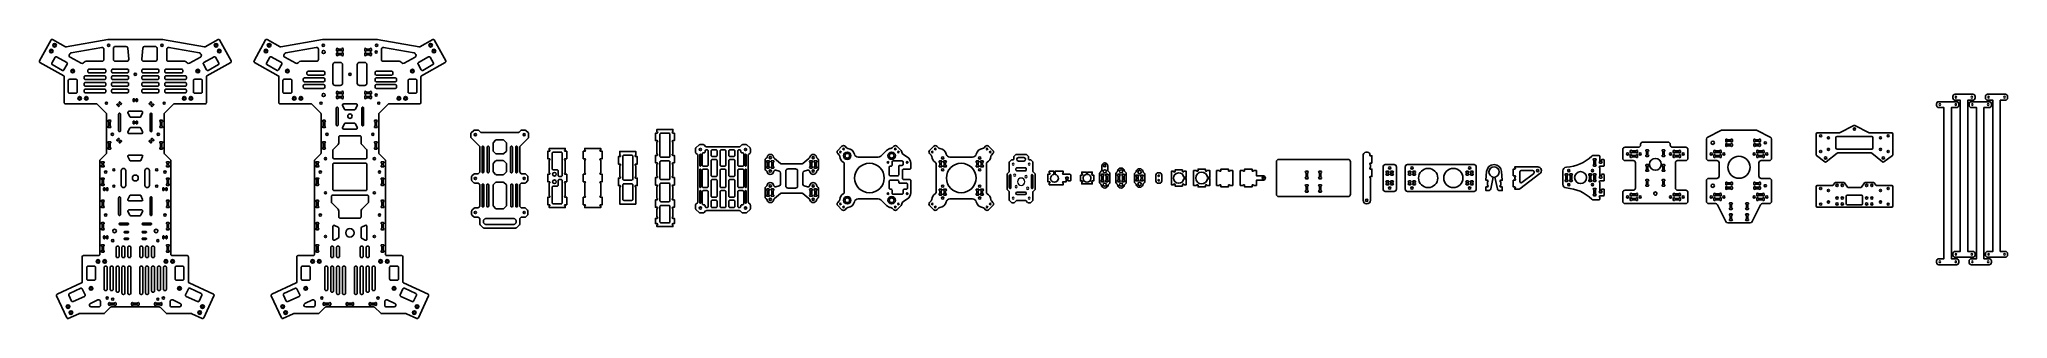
# Model space of a CAD drawing. Header units: millimetres. Extents: x -130 to 2530, y -190 to 187.
import ezdxf

# ---------------------------------------------------------------- set-up
doc = ezdxf.new("R2010")
doc.units = ezdxf.units.MM
doc.layers.get('0').update_dxf_attribs({"color": 2})
doc.layers.add('CNC', color=7, linetype='Continuous')
doc.layers.get('0').off()

# ---------------------------------------------------------------- blocks, each defined once
blk = doc.blocks.new('GFH Screw Hole')
blk.add_circle((0, 0), 1.5)

msp = doc.modelspace()

# ---------------------------------------------------------------- linework, layer by layer
at = {"layer": 'CNC'}
for p, q in [((2271.1, 31.7), (2271.1, 59.3)), ((2272.6, 60.8), (2302.3, 60.8)), ((2298, 40.5), (2298, 54.5)), ((2299.5, 56), (2346.5, 56)), ((2322.3, 70.7), (2303, 61)), ((2323.7, 70.7), (2343, 61)), ((2343.7, 60.8), (2373.4, 60.8)), ((2348, 40.5), (2348, 54.5)), ((2374.9, 31.7), (2374.9, 59.3)), ((1970.2, 30.5), (1977.5, 30.5)), ((1979, 22), (1979, 29)), ((2271.7, 30.5), (2283.1, 21.7)), ((2284.9, 21.7), (2299.6, 33.7)), ((2299.5, 39), (2346.5, 39)), ((2300.5, 34), (2345.5, 34)), ((2361.1, 21.7), (2346.4, 33.7)), ((2374.3, 30.5), (2362.9, 21.7)), ((1582, 9), (1584, 9)), ((1582, 7), (1582, 1)), ((1584, 7), (1584, 1)), ((1602, 9), (1600, 9)), ((1600, 7), (1600, 1)), ((1602, 7), (1602, 1)), ((1929, -8.5), (1929, 9.5)), ((1979, 20), (1981, 20)), ((1984, 16), (1979, 16)), ((1979, 2), (1979, 14)), ((1979, 0), (1981, 0)), ((1981, 22), (1981, 24)), ((1981, 2), (1981, 4)), ((1982, 25), (1984, 25)), ((1982, 5), (1984, 5)), ((1985, 24), (1985, 17)), ((1985, 4), (1985, -3)), ((1584, -1), (1582, -1)), ((1582, -9), (1584, -9)), ((1582, -11), (1582, -17)), ((1582, -19), (1584, -19)), ((1584, -11), (1584, -17)), ((1600, -1), (1602, -1)), ((1602, -9), (1600, -9)), ((1600, -11), (1600, -17)), ((1602, -19), (1600, -19)), ((1602, -11), (1602, -17)), ((1984, -4), (1979, -4)), ((1979, -18), (1979, -6)), ((1981, -20), (1979, -20)), ((1984, -24), (1979, -24)), ((1979, -26), (1979, -28)), ((1981, -18), (1981, -16)), ((1982, -15), (1984, -15)), ((1985, -16), (1985, -23)), ((2271.1, -37.7), (2271.1, -11.7)), ((2272.6, -10.2), (2292.9, -10.2)), ((2296.5, -6.6), (2294.1, -9.6)), ((2297.7, -6), (2308.2, -6)), ((2309.4, -6.6), (2313.6, -12.4)), ((2312, -34.7), (2312, -24.5)), ((2313.5, -23), (2332.5, -23)), ((2314.8, -13), (2331.2, -13)), ((2336.6, -6.6), (2332.4, -12.4)), ((2334, -24.5), (2334, -34.7)), ((2337.8, -6), (2348.3, -6)), ((2349.5, -6.6), (2351.9, -9.6)), ((2353.1, -10.2), (2373.4, -10.2)), ((2374.9, -37.7), (2374.9, -11.7)), ((1970.2, -29.5), (1977.5, -29.5)), ((2272.6, -39.2), (2373.4, -39.2)), ((2313.5, -36.2), (2332.5, -36.2))]:
    msp.add_line(p, q, dxfattribs=at)
for points in [[(-47.6, 24.4), (-39.4, 32.6, 0.198912), (-39, 33.6), (-39, 86.4, 0.198912), (-39.4, 87.4), (-51.6, 99.6, 0.198912), (-52.7, 100), (-94.5, 100, -0.414214), (-96, 101.5), (-96, 136.7, 0.271057), (-96.8, 138), (-128.9, 156, -0.411704), (-129.5, 158.1), (-113.9, 186.3, -0.416256), (-111.9, 186.8), (-94.4, 177, 0.173542), (-93.4, 176.9), (-36.9, 187), (-36.6, 187), (36.6, 187, -0.044259), (36.9, 187), (93.4, 176.9, 0.173542), (94.4, 177), (111.9, 186.8, -0.416256), (113.9, 186.3), (129.5, 158.1, -0.411704), (128.9, 156), (96.8, 138, 0.271057), (96, 136.7), (96, 101.5, -0.414214), (94.5, 100), (52.7, 100, 0.198912), (51.6, 99.6), (39.4, 87.4, 0.198912), (39, 86.4), (39, 33.6, 0.198912), (39.4, 32.6), (47.6, 24.4, -0.198912), (48, 23.4), (48, 18.4), (48, -103.3, 0.414214), (49.5, -104.8), (70.2, -104.8, -0.414214), (71.7, -106.3), (71.7, -140.3, 0.29265), (72.6, -141.7), (105.6, -156.9, -0.414214), (106.3, -158.9), (92.5, -188.9, -0.414214), (90.5, -189.6), (76.5, -183.1, 0.108421), (75.9, -183), (42.6, -183, -0.198912), (41.6, -182.6), (33.4, -174.4, 0.198912), (32.4, -174), (-32.4, -174, 0.198912), (-33.4, -174.4), (-41.6, -182.6, -0.198912), (-42.6, -183), (-75.9, -183, 0.108421), (-76.5, -183.1), (-90.5, -189.6, -0.414214), (-92.5, -188.9), (-106.3, -158.9, -0.414214), (-105.6, -156.9), (-72.6, -141.7, 0.29265), (-71.7, -140.3), (-71.7, -106.3, -0.414214), (-70.2, -104.8), (-49.5, -104.8, 0.414214), (-48, -103.3), (-48, 18.4), (-48, 23.4, -0.198912)], [(337.6, 24.4), (329.4, 32.6, -0.198912), (329, 33.6), (329, 86.4, -0.198912), (329.4, 87.4), (341.6, 99.6, -0.198912), (342.7, 100), (384.5, 100, 0.414214), (386, 101.5), (386, 136.7, -0.271057), (386.8, 138), (418.9, 156, 0.411704), (419.5, 158.1), (403.9, 186.3, 0.416256), (401.9, 186.8), (384.4, 177, -0.173542), (383.4, 176.9), (326.9, 187), (326.6, 187), (253.4, 187, 0.044259), (253.1, 187), (196.6, 176.9, -0.173542), (195.6, 177), (178.1, 186.8, 0.416256), (176.1, 186.3), (160.5, 158.1, 0.411704), (161.1, 156), (193.2, 138, -0.271057), (194, 136.7), (194, 101.5, 0.414214), (195.5, 100), (237.3, 100, -0.198912), (238.4, 99.6), (250.6, 87.4, -0.198912), (251, 86.4), (251, 33.6, -0.198912), (250.6, 32.6), (242.4, 24.4, 0.198912), (242, 23.4), (242, 18.4), (242, -103.3, -0.414214), (240.5, -104.8), (219.8, -104.8, 0.414214), (218.3, -106.3), (218.3, -140.3, -0.29265), (217.4, -141.7), (184.4, -156.9, 0.414214), (183.7, -158.9), (197.5, -188.9, 0.414214), (199.5, -189.6), (213.5, -183.1, -0.108421), (214.1, -183), (247.4, -183, 0.198912), (248.4, -182.6), (256.6, -174.4, -0.198912), (257.6, -174), (322.4, -174, -0.198912), (323.4, -174.4), (331.6, -182.6, 0.198912), (332.6, -183), (365.9, -183, -0.108421), (366.5, -183.1), (380.5, -189.6, 0.414214), (382.5, -188.9), (396.3, -158.9, 0.414214), (395.6, -156.9), (362.6, -141.7, -0.29265), (361.7, -140.3), (361.7, -106.3, 0.414214), (360.2, -104.8), (339.5, -104.8, -0.414214), (338, -103.3), (338, 18.4), (338, 23.4, 0.198912)], [(-96.4, 145.9), (-92, 153.7, 0.414214), (-92.6, 155.8), (-106.4, 163.5, 0.414214), (-108.4, 162.9), (-112.8, 155.1, 0.414214), (-112.2, 153), (-98.4, 145.3, 0.414214)], [(-89, 166.5), (-88.3, 167.7, -0.226362), (-86.6, 169), (-45.4, 176.3, -0.467035), (-42.5, 173.8), (-42.5, 160, -0.414214), (-45, 157.5), (-66.4, 157.5, 0.198912), (-69.2, 156.3), (-70.1, 155.4, -0.332122), (-73.1, 155), (-88, 163.1, -0.416028)], [(-29.5, 160), (-29.5, 175, -0.414214), (-27, 177.5), (-12.6, 177.5, -0.39147), (-10.1, 175.2), (-8.9, 160.2, -0.437329), (-11.4, 157.5), (-27, 157.5, -0.414214)], [(29.5, 160), (29.5, 175, 0.414214), (27, 177.5), (12.6, 177.5, 0.39147), (10.1, 175.2), (8.9, 160.2, 0.437329), (11.4, 157.5), (27, 157.5, 0.414214)], [(89, 166.5), (88.3, 167.7, 0.226362), (86.6, 169), (45.4, 176.3, 0.467035), (42.5, 173.8), (42.5, 160, 0.414214), (45, 157.5), (66.4, 157.5, -0.198912), (69.2, 156.3), (70.1, 155.4, 0.332122), (73.1, 155), (88, 163.1, 0.416028)], [(96.4, 145.9), (92, 153.7, -0.414214), (92.6, 155.8), (106.4, 163.5, -0.414214), (108.4, 162.9), (112.8, 155.1, -0.414214), (112.2, 153), (98.4, 145.3, -0.414214)], [(193.6, 145.9), (198, 153.7, 0.414214), (197.4, 155.8), (183.6, 163.5, 0.414214), (181.6, 162.9), (177.2, 155.1, 0.414214), (177.8, 153), (191.6, 145.3, 0.414214)], [(201, 166.5), (201.7, 167.7, -0.226362), (203.4, 169), (244.6, 176.3, -0.467035), (247.5, 173.8), (247.5, 160, -0.414214), (245, 157.5), (223.6, 157.5, 0.198912), (220.8, 156.3), (219.9, 155.4, -0.332122), (216.9, 155), (202, 163.1, -0.416028)], [(279, 172, 1), (281, 172), (281, 174, 1), (279, 174), (274, 174, 1), (272, 174), (272, 173), (272, 172, 1), (274, 172)], [(279, 168, -1), (281, 168), (281, 166, -1), (279, 166), (274, 166, -1), (272, 166), (272, 167), (272, 168, -1), (274, 168)], [(317, 174, -1), (319, 174), (319, 173), (319, 172, -1), (317, 172), (312, 172, -1), (310, 172), (310, 174, -1), (312, 174)], [(317, 166, 1), (319, 166), (319, 167), (319, 168, 1), (317, 168), (312, 168, 1), (310, 168), (310, 166, 1), (312, 166)], [(379, 166.5), (378.3, 167.7, 0.226362), (376.6, 169), (335.4, 176.3, 0.467035), (332.5, 173.8), (332.5, 160, 0.414214), (335, 157.5), (356.4, 157.5, -0.198912), (359.2, 156.3), (360.1, 155.4, 0.332122), (363.1, 155), (378, 163.1, 0.416028)], [(386.4, 145.9), (382, 153.7, -0.414214), (382.6, 155.8), (396.4, 163.5, -0.414214), (398.4, 162.9), (402.8, 155.1, -0.414214), (402.2, 153), (388.4, 145.3, -0.414214)], [(-80, 133.2), (-89, 133.2, 0.414214), (-90.5, 131.7), (-90.5, 115.9, 0.414214), (-89, 114.4), (-80, 114.4, 0.414214), (-78.5, 115.9), (-78.5, 131.7, 0.414214)], [(-41.5, 133), (-67.5, 133, -0.414214), (-69, 134.5), (-69, 136.5, -0.414214), (-67.5, 138), (-41.5, 138, -0.414214), (-40, 136.5), (-40, 134.5, -0.414214)], [(-41.5, 142), (-62.5, 142, -0.414214), (-64, 143.5), (-64, 145.5, -0.414214), (-62.5, 147), (-41.5, 147, -0.414214), (-40, 145.5), (-40, 143.5, -0.414214)], [(-30.5, 147), (-10.5, 147, -0.414214), (-9, 145.5), (-9, 143.5, -0.414214), (-10.5, 142), (-30.5, 142, -0.414214), (-32, 143.5), (-32, 145.5, -0.414214)], [(-30.5, 138), (-10.5, 138, -0.414214), (-9, 136.5), (-9, 134.5, -0.414214), (-10.5, 133), (-30.5, 133, -0.414214), (-32, 134.5), (-32, 136.5, -0.414214)], [(30.5, 147), (10.5, 147, 0.414214), (9, 145.5), (9, 143.5, 0.414214), (10.5, 142), (30.5, 142, 0.414214), (32, 143.5), (32, 145.5, 0.414214)], [(30.5, 138), (10.5, 138, 0.414214), (9, 136.5), (9, 134.5, 0.414214), (10.5, 133), (30.5, 133, 0.414214), (32, 134.5), (32, 136.5, 0.414214)], [(41.5, 142), (62.5, 142, 0.414214), (64, 143.5), (64, 145.5, 0.414214), (62.5, 147), (41.5, 147, 0.414214), (40, 145.5), (40, 143.5, 0.414214)], [(41.5, 133), (67.5, 133, 0.414214), (69, 134.5), (69, 136.5, 0.414214), (67.5, 138), (41.5, 138, 0.414214), (40, 136.5), (40, 134.5, 0.414214)], [(80, 133.2), (89, 133.2, -0.414214), (90.5, 131.7), (90.5, 115.9, -0.414214), (89, 114.4), (80, 114.4, -0.414214), (78.5, 115.9), (78.5, 131.7, -0.414214)], [(210, 133.2), (201, 133.2, 0.414214), (199.5, 131.7), (199.5, 115.9, 0.414214), (201, 114.4), (210, 114.4, 0.414214), (211.5, 115.9), (211.5, 131.7, 0.414214)], [(254.5, 130), (228.5, 130, -0.414214), (227, 131.5), (227, 133.5, -0.414214), (228.5, 135), (254.5, 135, -0.414214), (256, 133.5), (256, 131.5, -0.414214)], [(254.5, 139), (233.5, 139, -0.414214), (232, 140.5), (232, 142.5, -0.414214), (233.5, 144), (254.5, 144, -0.414214), (256, 142.5), (256, 140.5, -0.414214)], [(270, 125), (277, 125, 0.414214), (280, 128), (280, 153, 0.414214), (277, 156), (270, 156, 0.414214), (267, 153), (267, 128, 0.414214)], [(313, 153), (313, 128, -0.414214), (310, 125), (303, 125, -0.414214), (300, 128), (300, 153, -0.414214), (303, 156), (310, 156, -0.414214)], [(325.5, 139), (346.5, 139, 0.414214), (348, 140.5), (348, 142.5, 0.414214), (346.5, 144), (325.5, 144, 0.414214), (324, 142.5), (324, 140.5, 0.414214)], [(325.5, 130), (351.5, 130, 0.414214), (353, 131.5), (353, 133.5, 0.414214), (351.5, 135), (325.5, 135, 0.414214), (324, 133.5), (324, 131.5, 0.414214)], [(370, 133.2), (379, 133.2, -0.414214), (380.5, 131.7), (380.5, 115.9, -0.414214), (379, 114.4), (370, 114.4, -0.414214), (368.5, 115.9), (368.5, 131.7, -0.414214)], [(-41.5, 124), (-67.5, 124, -0.414214), (-69, 125.5), (-69, 127.5, -0.414214), (-67.5, 129), (-41.5, 129, -0.414214), (-40, 127.5), (-40, 125.5, -0.414214)], [(-41.5, 115), (-67.5, 115, -0.414214), (-69, 116.5), (-69, 118.5, -0.414214), (-67.5, 120), (-41.5, 120, -0.414214), (-40, 118.5), (-40, 116.5, -0.414214)], [(-30.5, 129), (-10.5, 129, -0.414214), (-9, 127.5), (-9, 125.5, -0.414214), (-10.5, 124), (-30.5, 124, -0.414214), (-32, 125.5), (-32, 127.5, -0.414214)], [(-30.5, 120), (-10.5, 120, -0.414214), (-9, 118.5), (-9, 116.5, -0.414214), (-10.5, 115), (-30.5, 115, -0.414214), (-32, 116.5), (-32, 118.5, -0.414214)], [(-1, 104), (-1, 106, 0.414214), (-2, 107, 0.414214), (-3, 106), (-3, 104, 0.414214), (-2, 103), (-2, 103, 0.414214)], [(3, 104), (3, 106, 0.414214), (2, 107, 0.414214), (1, 106), (1, 104, 0.414214), (2, 103), (2, 103, 0.414214)], [(30.5, 129), (10.5, 129, 0.414214), (9, 127.5), (9, 125.5, 0.414214), (10.5, 124), (30.5, 124, 0.414214), (32, 125.5), (32, 127.5, 0.414214)], [(30.5, 120), (10.5, 120, 0.414214), (9, 118.5), (9, 116.5, 0.414214), (10.5, 115), (30.5, 115, 0.414214), (32, 116.5), (32, 118.5, 0.414214)], [(41.5, 124), (67.5, 124, 0.414214), (69, 125.5), (69, 127.5, 0.414214), (67.5, 129), (41.5, 129, 0.414214), (40, 127.5), (40, 125.5, 0.414214)], [(41.5, 115), (67.5, 115, 0.414214), (69, 116.5), (69, 118.5, 0.414214), (67.5, 120), (41.5, 120, 0.414214), (40, 118.5), (40, 116.5, 0.414214)], [(254.5, 121), (228.5, 121, -0.414214), (227, 122.5), (227, 124.5, -0.414214), (228.5, 126), (254.5, 126, -0.414214), (256, 124.5), (256, 122.5, -0.414214)], [(279, 114, 1), (281, 114), (281, 116, 1), (279, 116), (274, 116, 1), (272, 116), (272, 115), (272, 114, 1), (274, 114)], [(279, 110, -1), (281, 110), (281, 108, -1), (279, 108), (274, 108, -1), (272, 108), (272, 109), (272, 110, -1), (274, 110)], [(317, 116, -1), (319, 116), (319, 115), (319, 114, -1), (317, 114), (312, 114, -1), (310, 114), (310, 116, -1), (312, 116)], [(317, 108, 1), (319, 108), (319, 109), (319, 110, 1), (317, 110), (312, 110, 1), (310, 110), (310, 108, 1), (312, 108)], [(325.5, 121), (351.5, 121, 0.414214), (353, 122.5), (353, 124.5, 0.414214), (351.5, 126), (325.5, 126, 0.414214), (324, 124.5), (324, 122.5, 0.414214)], [(2459, 113, 0.414214), (2456, 110), (2456, 108, 0.414214), (2459, 105), (2466, 105), (2466, -99), (2459, -99, 0.414214), (2456, -102), (2456, -104, 0.414214), (2459, -107), (2483, -107, 0.414214), (2486, -104), (2486, -102, 0.414214), (2483, -99), (2476, -99), (2476, 105), (2483, 105, 0.414214), (2486, 108), (2486, 110, 0.414214), (2483, 113)], [(2503, 113, 0.414214), (2500, 110), (2500, 108, 0.414214), (2503, 105), (2510, 105), (2510, -99), (2503, -99, 0.414214), (2500, -102), (2500, -104, 0.414214), (2503, -107), (2527, -107, 0.414214), (2530, -104), (2530, -102, 0.414214), (2527, -99), (2520, -99), (2520, 105), (2527, 105, 0.414214), (2530, 108), (2530, 110, 0.414214), (2527, 113)], [(-24.7, 98.2), (-23.2, 96.8, 0.414214), (-21.8, 96.8, 0.414214), (-21.8, 98.2), (-23.2, 99.6, 0.414214), (-24.7, 99.6), (-24.7, 99.6, 0.414214)], [(-20, 86.3, 0.414214), (-21.3, 87.5, 0.414214), (-22.5, 86.3), (-22.5, 63.8, 0.414214), (-21.3, 62.5, 0.414214), (-20, 63.8)], [(-21.8, 101), (-20.4, 99.6, 0.414214), (-19, 99.6, 0.414214), (-19, 101), (-20.4, 102.4, 0.414214), (-21.8, 102.4), (-21.8, 102.4, 0.414214)], [(-9.9, 87.8), (-7.4, 82.8, 0.284079), (-6.1, 82), (6.1, 82, 0.284079), (7.4, 82.8), (9.9, 87.8, 0.557537), (8.6, 90), (-8.6, 90, 0.557537)], [(21.8, 101), (20.4, 99.6, -0.414214), (19, 99.6, -0.414214), (19, 101), (20.4, 102.4, -0.414214), (21.8, 102.4), (21.8, 102.4, -0.414214)], [(20, 86.3, -0.414214), (21.2, 87.5, -0.414214), (22.5, 86.3), (22.5, 63.8, -0.414214), (21.2, 62.5, -0.414214), (20, 63.8)], [(24.7, 98.2), (23.2, 96.8, -0.414214), (21.8, 96.8, -0.414214), (21.8, 98.2), (23.2, 99.6, -0.414214), (24.7, 99.6), (24.7, 99.6, -0.414214)], [(274, 94.2, 0.414214), (272.8, 95.5, 0.414214), (271.5, 94.2), (271.5, 71.8, 0.414214), (272.8, 70.5, 0.414214), (274, 71.8)], [(299.9, 97.8), (297.4, 92.8, -0.284079), (296.1, 92), (283.9, 92, -0.284079), (282.6, 92.8), (280.1, 97.8, -0.557537), (281.4, 100), (298.6, 100, -0.557537)], [(306, 94.2, -0.414214), (307.2, 95.5, -0.414214), (308.5, 94.2), (308.5, 71.8, -0.414214), (307.2, 70.5, -0.414214), (306, 71.8)], [(2437, 103, 0.414214), (2434, 100), (2434, 98, 0.414214), (2437, 95), (2444, 95), (2444, -109), (2437, -109, 0.414214), (2434, -112), (2434, -114, 0.414214), (2437, -117), (2461, -117, 0.414214), (2464, -114), (2464, -112, 0.414214), (2461, -109), (2454, -109), (2454, 95), (2461, 95, 0.414214), (2464, 98), (2464, 100, 0.414214), (2461, 103)], [(2481, 103, 0.414214), (2478, 100), (2478, 98, 0.414214), (2481, 95), (2488, 95), (2488, -109), (2481, -109, 0.414214), (2478, -112), (2478, -114, 0.414214), (2481, -117), (2505, -117, 0.414214), (2508, -114), (2508, -112, 0.414214), (2505, -109), (2498, -109), (2498, 95), (2505, 95, 0.414214), (2508, 98), (2508, 100, 0.414214), (2505, 103)], [(-34, 68, 1), (-34, 70), (-34, 76, 1), (-34, 78), (-35, 78), (-36, 78, 1), (-36, 76), (-36, 70, 1), (-36, 68)], [(-24.7, 51.8), (-23.2, 53.2, -0.414214), (-21.8, 53.2, -0.414214), (-21.8, 51.8), (-23.2, 50.4, -0.414214), (-24.7, 50.4), (-24.7, 50.4, -0.414214)], [(-9.9, 62.2), (-7.4, 67.2, -0.284079), (-6.1, 68), (6.1, 68, -0.284079), (7.4, 67.2), (9.9, 62.2, -0.557537), (8.6, 60), (-8.6, 60, -0.557537)], [(-1, 74), (-1, 76, 0.414214), (-2, 77, 0.414214), (-3, 76), (-3, 74, 0.414214), (-2, 73), (-2, 73, 0.414214)], [(3, 74), (3, 76, 0.414214), (2, 77, 0.414214), (1, 76), (1, 74, 0.414214), (2, 73), (2, 73, 0.414214)], [(24.7, 51.8), (23.2, 53.2, 0.414214), (21.8, 53.2, 0.414214), (21.8, 51.8), (23.2, 50.4, 0.414214), (24.7, 50.4), (24.7, 50.4, 0.414214)], [(34, 68, -1), (34, 70), (34, 76, -1), (34, 78), (35, 78), (36, 78, -1), (36, 76), (36, 70, -1), (36, 68)], [(256, 68, 1), (256, 70), (256, 76, 1), (256, 78), (255, 78), (254, 78, 1), (254, 76), (254, 70, 1), (254, 68)], [(274, 45.1, 0.198912), (275, 47.6), (275, 55.5, -0.414214), (276.5, 57), (303.5, 57, -0.414214), (305, 55.5), (305, 47.6, 0.198912), (306, 45.1), (312.6, 38.6, -0.198912), (313, 37.6), (313, 27.5, -0.414214), (311.5, 26), (268.5, 26, -0.414214), (267, 27.5), (267, 37.6, -0.198912), (267.4, 38.6)], [(299.9, 68.2), (297.4, 73.2, 0.284079), (296.1, 74), (283.9, 74, 0.284079), (282.6, 73.2), (280.1, 68.2, 0.557537), (281.4, 66), (298.6, 66, 0.557537)], [(324, 68, -1), (324, 70), (324, 76, -1), (324, 78), (325, 78), (326, 78, -1), (326, 76), (326, 70, -1), (326, 68)], [(457.3, 64.3), (453.9, 60.9, 0.198912), (453.5, 59.8), (453.5, 55.1, 0.198912), (453.9, 54), (465.1, 42.9, -0.198912), (465.5, 41.8), (465.5, 8.3, -0.198912), (465.1, 7.3), (463.9, 6.1, -0.198912), (462.9, 5.7), (458.4, 5.7, 0.198912), (457.3, 5.3), (454.9, 2.9, 0.198912), (454.5, 1.8), (454.5, -2.9, 0.198912), (454.9, -4), (457.3, -6.4, 0.198912), (458.4, -6.8), (462.9, -6.8, -0.198912), (463.9, -7.2), (465.1, -8.4, -0.198912), (465.5, -9.4), (465.5, -37.7, -0.198912), (465.1, -38.7), (463.9, -39.9, -0.198912), (462.9, -40.3), (458.9, -40.3, 0.198912), (457.8, -40.7), (454.9, -43.6, 0.198912), (454.5, -44.7), (454.5, -48.9, 0.198912), (454.9, -50), (457.3, -52.4, 0.198912), (458.4, -52.8), (462.9, -52.8, -0.198912), (463.9, -53.2), (465.1, -54.4, -0.198912), (465.5, -55.4), (465.5, -61.9, 0.198912), (465.9, -63), (470.1, -67.1, 0.198912), (471.1, -67.6), (513.9, -67.6, 0.198912), (514.9, -67.1), (519.1, -63, 0.198912), (519.5, -61.9), (519.5, -55.4, -0.198912), (519.9, -54.4), (521.1, -53.2, -0.198912), (522.1, -52.8), (526.6, -52.8, 0.198912), (527.7, -52.4), (530.1, -50, 0.198912), (530.5, -48.9), (530.5, -44.7, 0.198912), (530.1, -43.6), (527.2, -40.7, 0.198912), (526.1, -40.3), (522.1, -40.3, -0.198912), (521.1, -39.9), (519.9, -38.7, -0.198912), (519.5, -37.7), (519.5, -9.4, -0.198912), (519.9, -8.4), (521.1, -7.2, -0.198912), (522.1, -6.8), (526.6, -6.8, 0.198912), (527.7, -6.4), (530.1, -4, 0.198912), (530.5, -2.9), (530.5, 1.8, 0.198912), (530.1, 2.9), (527.7, 5.3, 0.198912), (526.6, 5.7), (522.1, 5.7, -0.198912), (521.1, 6.1), (519.9, 7.3, -0.198912), (519.5, 8.3), (519.5, 41.8, -0.198912), (519.9, 42.9), (531.1, 54, 0.198912), (531.5, 55.1), (531.5, 59.8, 0.198912), (531.1, 60.9), (527.7, 64.3, 0.198912), (526.6, 64.7), (521.9, 64.7, 0.198912), (520.8, 64.3), (518.5, 61.9, -0.198912), (517.4, 61.4), (467.6, 61.4, -0.198912), (466.5, 61.9), (464.2, 64.3, 0.198912), (463.1, 64.7), (458.4, 64.7, 0.198912)], [(728.5, -29.5), (728.5, -39.5), (726.5, -39.5, 1), (726.5, -41.5), (726.5, -52.5, 1), (726.5, -54.5), (728.5, -54.5), (728.5, -61.5), (726.5, -61.5, 1), (726.5, -63.5), (726.5, -65.5), (704.9, -65.5), (704.9, -63.5, 1), (704.9, -61.5), (702.9, -61.5), (702.9, -54.5), (704.9, -54.5, 1), (704.9, -52.5), (704.9, -41.5, 1), (704.9, -39.5), (702.9, -39.5), (702.9, -29.5), (704.9, -29.5, 1.000109), (704.9, -27.5), (704.9, -11.5, 1), (704.9, -9.5), (702.9, -9.5), (702.9, 0.5), (704.9, 0.5, 1.000109), (704.9, 2.5), (704.9, 18.5, 1), (704.9, 20.5), (702.9, 20.5), (702.9, 30.5), (704.9, 30.5, 1.000109), (704.9, 32.5), (704.9, 48.5, 1), (704.9, 50.5), (702.9, 50.5), (702.9, 60.5), (704.9, 60.5, 1), (704.9, 62.5), (704.9, 65.5), (726.5, 65.5), (726.5, 62.5, 1), (726.5, 60.5), (728.5, 60.5), (728.5, 50.5), (726.5, 50.5, 1), (726.5, 48.5), (726.5, 32.5, 1.000109), (726.5, 30.5), (728.5, 30.5), (728.5, 20.5), (726.5, 20.5, 1), (726.5, 18.5), (726.5, 2.5, 1.000109), (726.5, 0.5), (728.5, 0.5), (728.5, -9.5), (726.5, -9.5, 1), (726.5, -11.5), (726.5, -27.5, 1.000109), (726.5, -29.5)], [(721, 60.5), (710.4, 60.5, 0.414214), (708.9, 59), (708.9, 29.5, 0.414214), (710.4, 28), (721, 28, 0.414214), (722.5, 29.5), (722.5, 59, 0.414214)], [(2126, 23.5), (2137, 23.5, -0.414214), (2140, 20.5), (2140, 2.5, -0.414214), (2137, -0.5), (2126, -0.5, 0.414214), (2123, -3.5), (2123, -31.5, 0.414214), (2126, -34.5), (2135.1, -34.5, -0.284079), (2137.8, -36.2), (2149.2, -58.8, 0.284079), (2151.9, -60.5), (2182.1, -60.5, 0.284079), (2184.8, -58.8), (2196.2, -36.2, -0.284079), (2198.9, -34.5), (2208, -34.5, 0.414214), (2211, -31.5), (2211, -3.5, 0.414214), (2208, -0.5), (2197, -0.5, -0.414214), (2194, 2.5), (2194, 20.5, -0.414214), (2197, 23.5), (2208, 23.5, 0.414214), (2211, 26.5), (2211, 52.6, 0.284079), (2209.3, 55.3), (2191.6, 64.2, 0.116434), (2190.3, 64.5), (2143.7, 64.5, 0.116434), (2142.4, 64.2), (2124.7, 55.3, 0.284079), (2123, 52.6), (2123, 26.5, 0.414214)], [(-34, 39, 1), (-34, 41), (-34, 47, 1), (-34, 49), (-35, 49), (-36, 49, 1), (-36, 47), (-36, 41, 1), (-36, 39)], [(-21.8, 49), (-20.4, 50.4, -0.414214), (-19, 50.4, -0.414214), (-19, 49), (-20.4, 47.6, -0.414214), (-21.8, 47.6), (-21.8, 47.6, -0.414214)], [(-9.9, 28.8), (-7.4, 23.8, 0.284079), (-6.1, 23), (6.1, 23, 0.284079), (7.4, 23.8), (9.9, 28.8, 0.557537), (8.6, 31), (-8.6, 31, 0.557537)], [(21.8, 49), (20.4, 50.4, 0.414214), (19, 50.4, 0.414214), (19, 49), (20.4, 47.6, 0.414214), (21.8, 47.6), (21.8, 47.6, 0.414214)], [(34, 39, -1), (34, 41), (34, 47, -1), (34, 49), (35, 49), (36, 49, -1), (36, 47), (36, 41, -1), (36, 39)], [(256, 39, 1), (256, 41), (256, 47, 1), (256, 49), (255, 49), (254, 49, 1), (254, 47), (254, 41, 1), (254, 39)], [(324, 39, -1), (324, 41), (324, 47, -1), (324, 49), (325, 49), (326, 49, -1), (326, 47), (326, 41, -1), (326, 39)], [(469.7, 42.9, 0.414214), (468.5, 41.7), (468.5, 8.2, 0.414214), (469.7, 6.9, 0.414214), (471, 8.2), (471, 41.7, 0.414214)], [(476.8, 42.9, 0.414214), (475.5, 41.7), (475.5, 8.2, 0.414214), (476.8, 6.9, 0.414214), (478, 8.2), (478, 41.7, 0.414214)], [(497.1, 51.4), (487.9, 51.4, 0.198912), (486.9, 51), (483.9, 48.1, 0.198912), (483.5, 47), (483.5, 36.9, 0.198912), (483.9, 35.8), (486.9, 32.9, 0.198912), (487.9, 32.4), (497.1, 32.4, 0.198912), (498.1, 32.9), (501.1, 35.8, 0.198912), (501.5, 36.9), (501.5, 47, 0.198912), (501.1, 48.1), (498.1, 51, 0.198912)], [(508.2, 42.9, -0.414214), (509.5, 41.7), (509.5, 8.2, -0.414214), (508.2, 6.9, -0.414214), (507, 8.2), (507, 41.7, -0.414214)], [(515.2, 42.9, -0.414214), (516.5, 41.7), (516.5, 8.2, -0.414214), (515.2, 6.9, -0.414214), (514, 8.2), (514, 41.7, -0.414214)], [(559.3, 7, -1), (559.3, 5), (557.3, 5), (557.3, -5), (559.3, -5, -1), (559.3, -7), (559.3, -24, -1), (559.3, -26), (557.3, -26), (557.3, -36), (559.3, -36, -1), (559.3, -38), (559.3, -40), (580.9, -40), (580.9, -38, -1), (580.9, -36), (582.9, -36), (582.9, -26), (580.9, -26, -1), (580.9, -24), (580.9, -7, -1), (580.9, -5), (582.9, -5), (582.9, 5), (580.9, 5, -1), (580.9, 7), (580.9, 24, -1), (580.9, 26), (582.9, 26), (582.9, 36), (580.9, 36, -1), (580.9, 38), (580.9, 40), (559.3, 40), (559.3, 38, -1), (559.3, 36), (557.3, 36), (557.3, 26), (559.3, 26, -1), (559.3, 24)], [(564.8, 35, 0.414214), (563.3, 33.5), (563.3, 12.5, 0.414214), (564.8, 11), (569.8, 11, -0.414214), (571.3, 9.5), (571.3, 3.5, 0.414214), (572.8, 2), (575.4, 2, 0.414214), (576.9, 3.5), (576.9, 33.5, 0.414214), (575.4, 35)], [(607.3, 7, -1), (607.3, 5), (605.3, 5), (605.3, -5), (607.3, -5, -1), (607.3, -7), (607.3, -24, -1), (607.3, -26), (605.3, -26), (605.3, -36), (607.3, -36, -1), (607.3, -38), (607.3, -40), (628.9, -40), (628.9, -38, -1), (628.9, -36), (630.9, -36), (630.9, -26), (628.9, -26, -1), (628.9, -24), (628.9, -7, -1), (628.9, -5), (630.9, -5), (630.9, 5), (628.9, 5, -1), (628.9, 7), (628.9, 24, -1), (628.9, 26), (630.9, 26), (630.9, 36), (628.9, 36, -1), (628.9, 38), (628.9, 40), (607.3, 40), (607.3, 38, -1), (607.3, 36), (605.3, 36), (605.3, 26), (607.3, 26, -1), (607.3, 24)], [(654.7, 1.8), (654.7, 16.8, 1), (654.7, 18.8), (652.7, 18.8), (652.7, 28.8), (654.7, 28.8, 1), (654.7, 30.8), (654.7, 35.8), (676.3, 35.8), (676.3, 30.8, 1), (676.3, 28.8), (678.3, 28.8), (678.3, 18.8), (676.3, 18.8, 1), (676.3, 16.8), (676.3, 1.8, 1), (676.3, -0.2), (678.3, -0.2), (678.3, -10.2), (676.3, -10.2, 1), (676.3, -12.2), (676.3, -35.2), (654.7, -35.2), (654.7, -12.2, 1), (654.7, -10.2), (652.7, -10.2), (652.7, -0.2), (654.7, -0.2, 1)], [(672.3, 29.3, 0.414214), (670.8, 30.8), (660.2, 30.8, 0.414214), (658.7, 29.3), (658.7, -1.2, 0.414214), (660.2, -2.7), (670.8, -2.7, 0.414214), (672.3, -1.2)], [(768.5, 44.6, 0.198912), (767.5, 45), (762.7, 45, 0.198912), (761.7, 44.6), (757.5, 40.5, 0.198912), (757.1, 39.4), (757.1, 34.6, 0.198912), (757.5, 33.6), (759.7, 31.5, -0.198912), (760.1, 30.4), (760.1, -32.4, -0.198912), (759.7, -33.4), (757.5, -35.5, 0.198912), (757.1, -36.6), (757.1, -41.4, 0.198912), (757.5, -42.4), (761.7, -46.5, 0.198912), (762.7, -47), (767.5, -47, 0.198912), (768.5, -46.5), (770.7, -44.4, -0.198912), (771.7, -44), (816.5, -44, -0.198912), (817.5, -44.4), (819.7, -46.5, 0.198912), (820.7, -47), (825.5, -47, 0.198912), (826.5, -46.5), (830.7, -42.4, 0.198912), (831.1, -41.4), (831.1, -36.6, 0.198912), (830.7, -35.5), (828.5, -33.4, -0.198912), (828.1, -32.4), (828.1, 30.4, -0.198912), (828.5, 31.5), (830.7, 33.6, 0.198912), (831.1, 34.6), (831.1, 39.4, 0.198912), (830.7, 40.5), (826.5, 44.6, 0.198912), (825.5, 45), (820.7, 45, 0.198912), (819.7, 44.6), (817.5, 42.5, -0.198912), (816.5, 42), (771.7, 42, -0.198912), (770.7, 42.5)], [(768.6, 34), (767.6, 34, 0.414214), (766.1, 32.5), (766.1, 17.5, 0.414214), (767.6, 16), (771.6, 16), (772.6, 16, 0.414214), (774.1, 17.5), (774.1, 36.5, 0.414214), (772.6, 38), (771.6, 38, 0.414214), (770.1, 36.5), (770.1, 35.5, -0.414214)], [(784.6, 29, 0.414214), (786.1, 30.5), (786.1, 36.5, 0.414214), (784.6, 38), (779.6, 38, 0.414214), (778.1, 36.5), (778.1, 30.5, 0.414214), (779.6, 29)], [(790.1, 36.5, -0.414214), (791.6, 38), (796.6, 38, -0.414214), (798.1, 36.5), (798.1, 17.5, -0.414214), (796.6, 16), (792.6, 16), (791.6, 16, -0.414214), (790.1, 17.5)], [(808.6, 29, 0.414214), (810.1, 30.5), (810.1, 36.5, 0.414214), (808.6, 38), (803.6, 38, 0.414214), (802.1, 36.5), (802.1, 30.5, 0.414214), (803.6, 29)], [(819.6, 34), (820.6, 34, -0.414214), (822.1, 32.5), (822.1, 17.5, -0.414214), (820.6, 16), (816.6, 16), (815.6, 16, -0.414214), (814.1, 17.5), (814.1, 36.5, -0.414214), (815.6, 38), (816.6, 38, -0.414214), (818.1, 36.5), (818.1, 35.5, 0.414214)], [(872, -8.1, -0.341059), (870.1, -10.6), (865.6, -11.7, -0.43551), (862.4, -9.7, 0.794268), (853.6, -9.7, -0.168501), (852.6, -11.3), (852.1, -11.7, 0.227838), (851, -14), (851, -25.3, 0.227838), (852.1, -27.7), (852.6, -28, -0.168501), (853.6, -29.7, 0.794268), (862.4, -29.7, -0.168501), (863.4, -28), (863.9, -27.7), (872, -21.1, -0.174397), (873.9, -20.4), (900.1, -20.4, -0.174397), (902, -21.1), (910.1, -27.7), (910.6, -28, -0.168501), (911.6, -29.7, 0.794268), (920.4, -29.7, -0.168501), (921.4, -28), (921.9, -27.7, 0.227838), (923, -25.3), (923, -14, 0.227838), (921.9, -11.7), (921.4, -11.3, -0.168501), (920.4, -9.7, 0.794268), (911.6, -9.7, -0.43551), (908.4, -11.7), (903.9, -10.6, -0.341059), (902, -8.1), (902, 6.7, -0.341059), (903.9, 9.2), (908.4, 10.4, -0.43551), (911.6, 8.3, 0.794268), (920.4, 8.3, -0.168501), (921.4, 10), (921.9, 10.3, 0.227838), (923, 12.7), (923, 24, 0.227838), (921.9, 26.3), (921.4, 26.7, -0.168501), (920.4, 28.3, 0.794268), (911.6, 28.3, -0.168501), (910.6, 26.7), (910.1, 26.3), (902, 19.7, -0.174397), (900.1, 19.1), (873.9, 19.1, -0.174397), (872, 19.7), (863.9, 26.3), (863.4, 26.7, -0.168501), (862.4, 28.3, 0.794268), (853.6, 28.3, -0.168501), (852.6, 26.7), (852.1, 26.3, 0.227838), (851, 24), (851, 12.7, 0.227838), (852.1, 10.3), (852.6, 10, -0.168501), (853.6, 8.3, 0.794268), (862.4, 8.3, -0.43551), (865.6, 10.4), (870.1, 9.2, -0.341059), (872, 6.7)], [(1046.5, 12), (1038, 12, 0.414214), (1036.5, 10.5), (1036.5, -0.5, 0.414214), (1038, -2), (1046.5, -2, -0.414214), (1048, -3.5), (1048, -19.8, -0.257853), (1043.4, -28.3), (1037.1, -32.3, 0.266772), (1035.7, -34.9, -0.207602), (1034.8, -37.1), (1029.1, -42.8, -0.414214), (1024.9, -42.8), (1022.9, -40.8, 0.175046), (1021, -39.9, -0.170763), (1015, -37.1), (1007.2, -29.6, 0.194593), (1003.7, -28.2), (976.7, -28.2, 0.3516), (971.8, -32.1, -0.325894), (963, -39.9, 0.175046), (961.1, -40.8), (959.1, -42.8, -0.414214), (954.9, -42.8), (949.2, -37.1, -0.414214), (949.2, -32.9), (951.2, -30.9, 0.175046), (952.1, -29, -0.231494), (956.7, -21.5, 0.255924), (958, -19), (958, 19, 0.255924), (956.7, 21.5, -0.231494), (952.1, 29, 0.175046), (951.2, 30.9), (949.2, 32.9, -0.414214), (949.2, 37.1), (954.9, 42.8, -0.414214), (959.1, 42.8), (961.1, 40.8, 0.175046), (963, 39.9, -0.325894), (971.8, 32.1, 0.3516), (976.7, 28.2), (1003.7, 28.2, 0.194593), (1007.2, 29.6), (1015, 37.1, -0.170763), (1021, 39.9, 0.175046), (1022.9, 40.8), (1024.9, 42.8, -0.414214), (1029.1, 42.8), (1034.8, 37.1, -0.207602), (1035.7, 34.9, 0.266772), (1037.1, 32.3), (1043.4, 28.3, -0.257853), (1048, 19.8), (1048, 13.5, -0.414214)], [(1151.3, -21.5, -0.231494), (1155.9, -29, 0.175046), (1156.8, -30.9), (1158.8, -32.9, -0.414214), (1158.8, -37.1), (1153.1, -42.8, -0.414214), (1148.9, -42.8), (1146.9, -40.8, 0.175046), (1145, -39.9, -0.325894), (1136.2, -32.1, 0.3516), (1131.3, -28.2), (1100.7, -28.2, 0.3516), (1095.8, -32.1, -0.325894), (1087, -39.9, 0.175046), (1085.1, -40.8), (1083.1, -42.8, -0.414214), (1078.9, -42.8), (1073.2, -37.1, -0.414214), (1073.2, -32.9), (1075.2, -30.9, 0.175046), (1076.1, -29, -0.231494), (1080.7, -21.5, 0.255924), (1082, -19), (1082, 19, 0.255924), (1080.7, 21.5, -0.231494), (1076.1, 29, 0.175046), (1075.2, 30.9), (1073.2, 32.9, -0.414214), (1073.2, 37.1), (1078.9, 42.8, -0.414214), (1083.1, 42.8), (1085.1, 40.8, 0.175046), (1087, 39.9, -0.325894), (1095.8, 32.1, 0.3516), (1100.7, 28.2), (1131.3, 28.2, 0.3516), (1136.2, 32.1, -0.325894), (1145, 39.9, 0.175046), (1146.9, 40.8), (1148.9, 42.8, -0.414214), (1153.1, 42.8), (1158.8, 37.1, -0.414214), (1158.8, 32.9), (1156.8, 30.9, 0.175046), (1155.9, 29, -0.231494), (1151.3, 21.5, 0.255924), (1150, 19), (1150, -19, 0.255924)], [(1190.3, 31.7, 0.198912), (1189.8, 31.5), (1187.2, 28.9, 0.198912), (1187, 28.4), (1187, 25.5, -0.414214), (1186.2, 24.7), (1184.3, 24.7, 0.198912), (1183.8, 24.5), (1181.2, 21.9, 0.198912), (1181, 21.4), (1181, 8.6, -0.198912), (1180.8, 8.1), (1178.2, 5.5, 0.198912), (1178, 5), (1178, -15, 0.198912), (1178.2, -15.5), (1180.8, -18.1, -0.198912), (1181, -18.6), (1181, -30, 0.198912), (1181.2, -30.5), (1183.8, -33.1, 0.198912), (1184.3, -33.3), (1187.7, -33.3, 0.198912), (1188.2, -33.1), (1190.8, -30.5, -0.198912), (1191.3, -30.3), (1202.7, -30.3, -0.198912), (1203.2, -30.5), (1205.8, -33.1, 0.198912), (1206.3, -33.3), (1209.7, -33.3, 0.198912), (1210.2, -33.1), (1212.8, -30.5, 0.198912), (1213, -30), (1213, -18.6, -0.198912), (1213.2, -18.1), (1215.8, -15.5, 0.198912), (1216, -15), (1216, 5, 0.198912), (1215.8, 5.5), (1213.2, 8.1, -0.198912), (1213, 8.6), (1213, 21.4, 0.198912), (1212.8, 21.9), (1210.2, 24.5, 0.198912), (1209.7, 24.7), (1207.8, 24.7, -0.414214), (1207, 25.5), (1207, 28.4, 0.198912), (1206.8, 28.9), (1204.2, 31.5, 0.198912), (1203.7, 31.7)], [(1193.5, 22.7, -1), (1193.5, 27.7), (1200.5, 27.7, -1), (1200.5, 22.7)], [(1671, 20), (1671, 30), (1669, 30, -0.819804), (1668.6, 31.9, 0.819804), (1659, 30), (1659, -30, 1), (1669, -30), (1669, 0, -1), (1669, 2), (1671, 2), (1671, 12), (1669, 12, -1), (1669, 14), (1669, 18, -1), (1669, 20)], [(2098, 38.5, 0.414214), (2095, 41.5), (2077, 41.5, -0.414214), (2074, 44.5), (2074, 45.5, 0.414214), (2071, 48.5), (2037, 48.5, 0.414214), (2034, 45.5), (2034, 44.5, -0.414214), (2031, 41.5), (2013, 41.5, 0.414214), (2010, 38.5), (2010, 26.5, 0.414214), (2013, 23.5), (2024, 23.5, -0.414214), (2027, 20.5), (2027, -13.5, -0.414214), (2024, -16.5), (2013, -16.5, 0.414214), (2010, -19.5), (2010, -31.5, 0.414214), (2013, -34.5), (2095, -34.5, 0.414214), (2098, -31.5), (2098, -19.5, 0.414214), (2095, -16.5), (2084, -16.5, -0.414214), (2081, -13.5), (2081, 20.5, -0.414214), (2084, 23.5), (2095, 23.5, 0.414214), (2098, 26.5)], [(2022, 34.5, -1), (2020, 34.5), (2020, 36.5, -1), (2022, 36.5), (2028, 36.5, -1), (2030, 36.5), (2030, 34.5, -1), (2028, 34.5)], [(2022, 28.5, -1), (2020, 28.5), (2020, 30.5, -1), (2022, 30.5), (2028, 30.5, -1), (2030, 30.5), (2030, 28.5, -1), (2028, 28.5)], [(2042, 31, 1), (2042, 29), (2044, 29, 1), (2044, 31), (2044, 36, 1), (2044, 38), (2043, 38), (2042, 38, 1), (2042, 36)], [(2066, 31, -1), (2066, 29), (2064, 29, -1), (2064, 31), (2064, 36, -1), (2064, 38), (2065, 38), (2066, 38, -1), (2066, 36)], [(2086, 34.5, 1), (2088, 34.5), (2088, 36.5, 1), (2086, 36.5), (2080, 36.5, 1), (2078, 36.5), (2078, 34.5, 1), (2080, 34.5)], [(2086, 28.5, 1), (2088, 28.5), (2088, 30.5, 1), (2086, 30.5), (2080, 30.5, 1), (2078, 30.5), (2078, 28.5, 1), (2080, 28.5)], [(2135, 34.5, -1), (2133, 34.5), (2133, 36.5, -1), (2135, 36.5), (2141, 36.5, -1), (2143, 36.5), (2143, 34.5, -1), (2141, 34.5)], [(2135, 28.5, -1), (2133, 28.5), (2133, 30.5, -1), (2135, 30.5), (2141, 30.5, -1), (2143, 30.5), (2143, 28.5, -1), (2141, 28.5)], [(2156, 49.5, 1), (2158, 49.5), (2158, 51.5, 1), (2156, 51.5), (2151, 51.5, 1), (2149, 51.5), (2149, 50.5), (2149, 49.5, 1), (2151, 49.5)], [(2156, 45.5, -1), (2158, 45.5), (2158, 43.5, -1), (2156, 43.5), (2151, 43.5, -1), (2149, 43.5), (2149, 44.5), (2149, 45.5, -1), (2151, 45.5)], [(2194, 51.5, -1), (2196, 51.5), (2196, 50.5), (2196, 49.5, -1), (2194, 49.5), (2189, 49.5, -1), (2187, 49.5), (2187, 51.5, -1), (2189, 51.5)], [(2194, 43.5, 1), (2196, 43.5), (2196, 44.5), (2196, 45.5, 1), (2194, 45.5), (2189, 45.5, 1), (2187, 45.5), (2187, 43.5, 1), (2189, 43.5)], [(2199, 34.5, 1), (2201, 34.5), (2201, 36.5, 1), (2199, 36.5), (2193, 36.5, 1), (2191, 36.5), (2191, 34.5, 1), (2193, 34.5)], [(2199, 28.5, 1), (2201, 28.5), (2201, 30.5, 1), (2199, 30.5), (2193, 30.5, 1), (2191, 30.5), (2191, 28.5, 1), (2193, 28.5)], [(-43, 15, 1), (-43, 17), (-43, 20, 1), (-43, 22), (-44, 22), (-45, 22, 1), (-45, 20), (-45, 17, 1), (-45, 15)], [(-19, 10, -1), (-13, 10), (-13, -10, -1), (-19, -10)], [(19, 10, 1), (13, 10), (13, -10, 1), (19, -10)], [(43, 15, -1), (43, 17), (43, 20, -1), (43, 22), (44, 22), (45, 22, -1), (45, 20), (45, 17, -1), (45, 15)], [(247, 15, 1), (247, 17), (247, 20, 1), (247, 22), (246, 22), (245, 22, 1), (245, 20), (245, 17, 1), (245, 15)], [(311.5, 20), (268.5, 20, 0.414214), (267, 18.5), (267, -15.5, 0.414214), (268.5, -17), (311.5, -17, 0.414214), (313, -15.5), (313, 18.5, 0.414214)], [(333, 15, -1), (333, 17), (333, 20, -1), (333, 22), (334, 22), (335, 22, -1), (335, 20), (335, 17, -1), (335, 15)], [(497.1, 23.4), (487.9, 23.4, 0.198912), (486.9, 23), (483.9, 20.1, 0.198912), (483.5, 19), (483.5, 8.9, 0.198912), (483.9, 7.8), (486.9, 4.9, 0.198912), (487.9, 4.4), (497.1, 4.4, 0.198912), (498.1, 4.9), (501.1, 7.8, 0.198912), (501.5, 8.9), (501.5, 19, 0.198912), (501.1, 20.1), (498.1, 23, 0.198912)], [(722.5, -0.5), (722.5, 21.5, 0.414214), (721, 23), (710.4, 23, 0.414214), (708.9, 21.5), (708.9, -0.5, 0.414214), (710.4, -2), (721, -2, 0.414214)], [(762.6, -12.2, 0.414214), (763.4, -13), (763.4, -13, 0.414214), (764.1, -12.2), (764.1, 11.3, 0.414214), (763.4, 12, 0.414214), (762.6, 11.3)], [(774.1, 10.5, 0.414214), (772.6, 12), (767.6, 12, 0.414214), (766.1, 10.5), (766.1, -11.5, 0.414214), (767.6, -13), (772.6, -13, 0.414214), (774.1, -11.5)], [(786.1, 23.5, 0.414214), (784.6, 25), (779.6, 25, 0.414214), (778.1, 23.5), (778.1, 3.5, 0.414214), (779.6, 2), (784.6, 2, 0.414214), (786.1, 3.5)], [(798.1, 10.5, 0.414214), (796.6, 12), (791.6, 12, 0.414214), (790.1, 10.5), (790.1, -11.5, 0.414214), (791.6, -13), (796.6, -13, 0.414214), (798.1, -11.5)], [(810.1, 23.5, 0.414214), (808.6, 25), (803.6, 25, 0.414214), (802.1, 23.5), (802.1, 3.5, 0.414214), (803.6, 2), (808.6, 2, 0.414214), (810.1, 3.5)], [(822.1, 10.5, 0.414214), (820.6, 12), (815.6, 12, 0.414214), (814.1, 10.5), (814.1, -11.5, 0.414214), (815.6, -13), (820.6, -13, 0.414214), (822.1, -11.5)], [(825.6, -12.2, -0.414214), (824.9, -13), (824.9, -13, -0.414214), (824.1, -12.2), (824.1, 11.3, -0.414214), (824.9, 12, -0.414214), (825.6, 11.3)], [(854, 21.3, -1), (854, 23.3), (856, 23.3, -1), (856, 21.3), (856, 15.3, -1), (856, 13.3), (855, 13.3), (854, 13.3, -1), (854, 15.3)], [(862, 21.3, 1), (862, 23.3), (860, 23.3, 1), (860, 21.3), (860, 15.3, 1), (860, 13.3), (861, 13.3), (862, 13.3, 1), (862, 15.3)], [(882, 12.3), (892, 12.3, -0.414214), (895, 9.3), (895, -10.7, -0.414214), (892, -13.7), (882, -13.7, -0.414214), (879, -10.7), (879, 9.3, -0.414214)], [(912, 21.3, -1), (912, 23.3), (914, 23.3, -1), (914, 21.3), (914, 15.3, -1), (914, 13.3), (913, 13.3), (912, 13.3, -1), (912, 15.3)], [(920, 21.3, 1), (920, 23.3), (918, 23.3, 1), (918, 21.3), (918, 15.3, 1), (918, 13.3), (919, 13.3), (920, 13.3, 1), (920, 15.3)], [(1033, 17), (1036, 17, 0.414214), (1037.5, 18.5), (1037.5, 21.5, 0.414214), (1036, 23), (1024, 23, 0.414214), (1022.5, 21.5), (1022.5, 17.5, -0.414214), (1021, 16), (1020, 16, 0.414214), (1018.5, 14.5), (1018.5, 4.5, 0.414214), (1020, 3), (1030, 3, 0.414214), (1031.5, 4.5), (1031.5, 15.5, -0.414214)], [(1087, 21, -1), (1087, 23), (1088, 23), (1089, 23, -1), (1089, 21), (1089, 17, -1), (1089, 15), (1087, 15, -1), (1087, 17)], [(1095, 21, 1), (1095, 23), (1094, 23), (1093, 23, 1), (1093, 21), (1093, 17, 1), (1093, 15), (1095, 15, 1), (1095, 17)], [(1137, 21, -1), (1137, 23), (1138, 23), (1139, 23, -1), (1139, 21), (1139, 17, -1), (1139, 15), (1137, 15, -1), (1137, 17)], [(1145, 21, 1), (1145, 23), (1144, 23), (1143, 23, 1), (1143, 21), (1143, 17, 1), (1143, 15), (1145, 15, 1), (1145, 17)], [(1183, -13.5, -0.668179), (1181.7, -14), (1181.2, -13.5, -0.198912), (1181, -13), (1181, 3.4, -0.198912), (1181.2, 3.9), (1181.7, 4.4, -0.668179), (1183, 3.9)], [(1191.5, 9.7, -0.414214), (1190, 11.2), (1190, 12.2, -0.414214), (1191.5, 13.7), (1202.5, 13.7, -0.414214), (1204, 12.2), (1204, 11.2, -0.414214), (1202.5, 9.7)], [(1211, 3.9, -0.668179), (1212.3, 4.4), (1212.8, 3.9, -0.198912), (1213, 3.4), (1213, -13, -0.198912), (1212.8, -13.5), (1212.3, -14, -0.668179), (1211, -13.5)], [(1277, 4), (1279, 4, 1), (1279, 6), (1279, 8), (1285.2, 8), (1285.2, 4.9, 13.257907), (1286.8, 4.9), (1286.8, 8), (1293, 8), (1293, 6, 1), (1293, 4), (1295, 4), (1295, -4), (1293, -4, 1), (1293, -6), (1293, -8), (1279, -8), (1279, -6, 1), (1279, -4), (1277, -4)], [(1314.4, -10, -0.168501), (1315.4, -8.4), (1315.9, -8, 0.227838), (1317, -5.7), (1317, 5.7, 0.227838), (1315.9, 8), (1315.1, 8.6, -0.227838), (1314, 10.9), (1314, 16.5, 1), (1306, 16.5), (1306, 10.9, -0.227838), (1304.9, 8.6), (1304.1, 8, 0.227838), (1303, 5.7), (1303, -5.7, 0.227838), (1304.1, -8), (1304.6, -8.4, -0.168501), (1305.6, -10, 0.794268)], [(1306, 3, -1), (1306, 5), (1307, 5), (1308, 5, -1), (1308, 3), (1308, -3, -1), (1308, -5), (1306, -5, -1), (1306, -3)], [(1314, 3, 1), (1314, 5), (1313, 5), (1312, 5, 1), (1312, 3), (1312, -3, 1), (1312, -5), (1314, -5, 1), (1314, -3)], [(1328, 3, -1), (1328, 5), (1329, 5), (1330, 5, -1), (1330, 3), (1330, -3, -1), (1330, -5), (1328, -5, -1), (1328, -3)], [(1336, 3, 1), (1336, 5), (1335, 5), (1334, 5, 1), (1334, 3), (1334, -3, 1), (1334, -5), (1336, -5, 1), (1336, -3)], [(1353, 2, -1), (1353, 4), (1354, 4), (1355, 4, -1), (1355, 2), (1355, -2, -1), (1355, -4), (1353, -4, -1), (1353, -2)], [(1361, 2, 1), (1361, 4), (1360, 4), (1359, 4, 1), (1359, 2), (1359, -2, 1), (1359, -4), (1361, -4, 1), (1361, -2)], [(1387, -4, -0.414214), (1384, -7), (1382, -7, -0.414214), (1379, -4), (1379, 4, -0.414214), (1382, 7), (1384, 7, -0.414214), (1387, 4)], [(1417, -9, 0.999395), (1415, -9), (1415, -11), (1405, -11), (1405, -9, 1), (1403, -9), (1400, -9), (1400, 9), (1403, 9, 1), (1405, 9), (1405, 11), (1410, 11), (1415, 11), (1415, 9, 1.000605), (1417, 9), (1420, 9), (1420, 1), (1416.9, 1, 13.928203), (1416.9, -1), (1420, -1), (1420, -9)], [(1446, -10), (1446, -12), (1436, -12), (1436, -10, 0.998963), (1434, -10), (1430, -10), (1430, 10), (1434, 10, 0.998964), (1436, 10), (1436, 12), (1446, 12), (1446, 10, 0.999119), (1448, 10), (1452, 10), (1452, 1), (1448.9, 1, 15.937253), (1448.9, -1), (1452, -1), (1452, -10), (1448, -10, 0.999482)], [(1461, -10), (1461, 10), (1465, 10, 0.998964), (1467, 10), (1467, 12), (1477, 12), (1477, 10, 0.999119), (1479, 10), (1483, 10), (1483, -10), (1479, -10, 0.999482), (1477, -10), (1477, -12), (1467, -12), (1467, -10, 0.998963), (1465, -10)], [(1642, 22), (1642, -22, -0.414214), (1639, -25), (1545, -25, -0.414214), (1542, -22), (1542, 22, -0.414214), (1545, 25), (1639, 25, -0.414214)], [(1689, -18), (1701, -18, 0.414214), (1704, -15), (1704, 15, 0.414214), (1701, 18), (1689, 18, 0.414214), (1686, 15), (1686, -15, 0.414214)], [(1693, 4, 1), (1693, 6), (1693, 7, 1), (1693, 9), (1692, 9), (1691, 9, 1), (1691, 7), (1691, 6, 1), (1691, 4)], [(1699, 6, -1), (1699, 4), (1697, 4, -1), (1697, 6), (1697, 7, -1), (1697, 9), (1698, 9), (1699, 9, -1), (1699, 7)], [(1764, 18), (1719, 18, 0.414214), (1716, 15), (1716, -15, 0.414214), (1719, -18), (1764, -18), (1809, -18, 0.414214), (1812, -15), (1812, 15, 0.414214), (1809, 18)], [(1723, 6, -1), (1723, 4), (1721, 4, -1), (1721, 6), (1721, 7, -1), (1721, 9), (1722, 9), (1723, 9, -1), (1723, 7)], [(1727, 4), (1729, 4, 1), (1729, 6), (1729, 7, 1), (1729, 9), (1728, 9), (1727, 9, 1), (1727, 7), (1727, 6, 1)], [(1801, 4, 1), (1801, 6), (1801, 7, 1), (1801, 9), (1800, 9), (1799, 9, 1), (1799, 7), (1799, 6, 1), (1799, 4)], [(1807, 6, -1), (1807, 4), (1805, 4, -1), (1805, 6), (1805, 7, -1), (1805, 9), (1806, 9), (1807, 9, -1), (1807, 7)], [(1827, -3, -1), (1827, -5), (1827, -10, -1), (1827, -12), (1825, -12), (1825, -17), (1828.6, -17, 0.351755), (1831.5, -14.6), (1835, 1.1, -13.933091), (1837, 1.1), (1840.5, -14.6, 0.351755), (1843.4, -17), (1847, -17), (1847, -12), (1845, -12, -1), (1845, -10), (1845, -5, -1), (1845, -3), (1847, -3), (1846, 8.7, 0.930141), (1826, 8.7), (1825, -3), (1827, -3)], [(1864, -1, -1), (1864, -3), (1862, -3), (1862, -12), (1864, -12, -1), (1864, -14), (1864, -15), (1869, -15, 0.162278), (1870.8, -14.4), (1898, 6, 0.720759), (1895, 15), (1864, 15), (1864, 14, -1), (1864, 12), (1862, 12), (1862, 3), (1864, 3, -1), (1864, 1)], [(1935, -4.5, 1), (1935, -2.5), (1935, 3.5, 1), (1935, 5.5), (1933, 5.5, 1), (1933, 3.5), (1933, -2.5, 1), (1933, -4.5)], [(1941, -4.5, 1), (1941, -2.5), (1941, 3.5, 1), (1941, 5.5), (1939, 5.5, 1), (1939, 3.5), (1939, -2.5, 1), (1939, -4.5)], [(1965, -4.5, -1), (1965, -2.5), (1965, 3.5, -1), (1965, 5.5), (1967, 5.5, -1), (1967, 3.5), (1967, -2.5, -1), (1967, -4.5)], [(1971, 26, 1), (1971, 24), (1971, 18, 1), (1971, 16), (1973, 16, 1), (1973, 18), (1973, 24, 1), (1973, 26)], [(1971, -4.5, -1), (1971, -2.5), (1971, 3.5, -1), (1971, 5.5), (1973, 5.5, -1), (1973, 3.5), (1973, -2.5, -1), (1973, -4.5)], [(2042, 16, -1), (2042, 18), (2044, 18, -1), (2044, 16), (2044, 11, -1), (2044, 9), (2043, 9), (2042, 9, -1), (2042, 11)], [(2066, 16, 1), (2066, 18), (2064, 18, 1), (2064, 16), (2064, 11, 1), (2064, 9), (2065, 9), (2066, 9, 1), (2066, 11)], [(-43, -10, 1), (-43, -8), (-43, -2, 1), (-43, 0), (-44, 0), (-45, 0, 1), (-45, -2), (-45, -8, 1), (-45, -10)], [(-41, -16), (-41, -14, 0.414214), (-42, -13, 0.414214), (-43, -14), (-43, -16, 0.414214), (-42, -17), (-42, -17, 0.414214)], [(-37, -16), (-37, -14, 0.414214), (-38, -13, 0.414214), (-39, -14), (-39, -16, 0.414214), (-38, -17), (-38, -17, 0.414214)], [(-20, -26.8, 0.414214), (-21.3, -25.5, 0.414214), (-22.5, -26.8), (-22.5, -49.2, 0.414214), (-21.3, -50.5, 0.414214), (-20, -49.2)], [(-9.9, -28.8), (-7.4, -23.8, -0.284079), (-6.1, -23), (6.1, -23, -0.284079), (7.4, -23.8), (9.9, -28.8, -0.557537), (8.6, -31), (-8.6, -31, -0.557537)], [(20, -26.8, -0.414214), (21.2, -25.5, -0.414214), (22.5, -26.8), (22.5, -49.2, -0.414214), (21.2, -50.5, -0.414214), (20, -49.2)], [(37, -16), (37, -14, -0.414214), (38, -13, -0.414214), (39, -14), (39, -16, -0.414214), (38, -17), (38, -17, -0.414214)], [(41, -16), (41, -14, -0.414214), (42, -13, -0.414214), (43, -14), (43, -16, -0.414214), (42, -17), (42, -17, -0.414214)], [(43, -10, -1), (43, -8), (43, -2, -1), (43, 0), (44, 0), (45, 0, -1), (45, -2), (45, -8, -1), (45, -10)], [(247, -10, 1), (247, -8), (247, -2, 1), (247, 0), (246, 0), (245, 0, 1), (245, -2), (245, -8, 1), (245, -10)], [(274, -42.1), (265.4, -33.6, -0.198912), (265, -32.6), (265, -24.5, -0.414214), (266.5, -23), (313.5, -23, -0.414214), (315, -24.5), (315, -32.6, -0.198912), (314.6, -33.6), (306, -42.1, 0.198912), (305, -44.6), (305, -52.5, -0.414214), (303.5, -54), (276.5, -54, -0.414214), (275, -52.5), (275, -44.6, 0.198912)], [(333, -10, -1), (333, -8), (333, -2, -1), (333, 0), (334, 0), (335, 0, -1), (335, -2), (335, -8, -1), (335, -10)], [(498.1, -41.1), (501.1, -38.2, 0.198912), (501.5, -37.1), (501.5, -10, 0.198912), (501.1, -8.9), (498.1, -6, 0.198912), (497.1, -5.6), (487.9, -5.6, 0.198912), (486.9, -6), (483.9, -8.9, 0.198912), (483.5, -10), (483.5, -37.1, 0.198912), (483.9, -38.2), (486.9, -41.1, 0.198912), (487.9, -41.6), (497.1, -41.6, 0.198912)], [(571.3, -9.5, -0.414214), (569.8, -11), (564.8, -11, 0.414214), (563.3, -12.5), (563.3, -33.5, 0.414214), (564.8, -35), (575.4, -35, 0.414214), (576.9, -33.5), (576.9, -3.5, 0.414214), (575.4, -2), (572.8, -2, 0.414214), (571.3, -3.5)], [(672.3, -28.7), (672.3, -9.2, 0.414214), (670.8, -7.7), (660.2, -7.7, 0.414214), (658.7, -9.2), (658.7, -28.7, 0.414214), (660.2, -30.2), (670.8, -30.2, 0.414214)], [(722.5, -30.5), (722.5, -8.5, 0.414214), (721, -7), (710.4, -7, 0.414214), (708.9, -8.5), (708.9, -30.5, 0.414214), (710.4, -32), (721, -32, 0.414214)], [(762.6, -17.7), (762.6, -33.2, 0.414214), (763.4, -34), (763.4, -34, 0.414214), (764.1, -33.2), (764.1, -17.7, 0.414214), (763.4, -17, 0.414214)], [(770.1, -38.5, 0.414214), (771.6, -40), (772.6, -40, 0.414214), (774.1, -38.5), (774.1, -18.5, 0.414214), (772.6, -17), (767.6, -17, 0.414214), (766.1, -18.5), (766.1, -34.5, 0.414214), (767.6, -36), (768.6, -36, -0.414214), (770.1, -37.5)], [(786.1, -3.5, 0.414214), (784.6, -2), (779.6, -2, 0.414214), (778.1, -3.5), (778.1, -24.5, 0.414214), (779.6, -26), (784.6, -26, 0.414214), (786.1, -24.5)], [(798.1, -18.5, 0.414214), (796.6, -17), (791.6, -17, 0.414214), (790.1, -18.5), (790.1, -38.5, 0.414214), (791.6, -40), (796.6, -40, 0.414214), (798.1, -38.5)], [(810.1, -3.5, 0.414214), (808.6, -2), (803.6, -2, 0.414214), (802.1, -3.5), (802.1, -24.5, 0.414214), (803.6, -26), (808.6, -26, 0.414214), (810.1, -24.5)], [(818.1, -38.5, -0.414214), (816.6, -40), (815.6, -40, -0.414214), (814.1, -38.5), (814.1, -18.5, -0.414214), (815.6, -17), (820.6, -17, -0.414214), (822.1, -18.5), (822.1, -34.5, -0.414214), (820.6, -36), (819.6, -36, 0.414214), (818.1, -37.5)], [(824.1, -33.2), (824.1, -17.7, -0.414214), (824.9, -17), (824.9, -17, -0.414214), (825.6, -17.7), (825.6, -33.2, -0.414214), (824.9, -34, -0.414214)], [(854, -16.7, -1), (854, -14.7), (855, -14.7), (856, -14.7, -1), (856, -16.7), (856, -22.7, -1), (856, -24.7), (854, -24.7, -1), (854, -22.7)], [(862, -16.7, 1), (862, -14.7), (861, -14.7), (860, -14.7, 1), (860, -16.7), (860, -22.7, 1), (860, -24.7), (862, -24.7, 1), (862, -22.7)], [(912, -16.7, -1), (912, -14.7), (913, -14.7), (914, -14.7, -1), (914, -16.7), (914, -22.7, -1), (914, -24.7), (912, -24.7, -1), (912, -22.7)], [(920, -16.7, 1), (920, -14.7), (919, -14.7), (918, -14.7, 1), (918, -16.7), (918, -22.7, 1), (918, -24.7), (920, -24.7, 1), (920, -22.7)], [(1042, -7), (1033, -7, -0.414214), (1031.5, -5.5), (1031.5, -4.5, 0.414214), (1030, -3), (1020, -3, 0.414214), (1018.5, -4.5), (1018.5, -13.5, 0.414214), (1020, -15), (1021, -15, -0.414214), (1022.5, -16.5), (1022.5, -20.5, 0.414214), (1024, -22), (1036, -22, 0.414214), (1037.5, -20.5), (1037.5, -16.5, -0.414214), (1039, -15), (1042, -15, 0.414214), (1043.5, -13.5), (1043.5, -8.5, 0.414214)], [(1087, -17, -1), (1087, -15), (1088, -15), (1089, -15, -1), (1089, -17), (1089, -21, -1), (1089, -23), (1087, -23, -1), (1087, -21)], [(1095, -17, 1), (1095, -15), (1094, -15), (1093, -15, 1), (1093, -17), (1093, -21, 1), (1093, -23), (1095, -23, 1), (1095, -21)], [(1137, -17, -1), (1137, -15), (1138, -15), (1139, -15, -1), (1139, -17), (1139, -21, -1), (1139, -23), (1137, -23, -1), (1137, -21)], [(1145, -17, 1), (1145, -15), (1144, -15), (1143, -15, 1), (1143, -17), (1143, -21, 1), (1143, -23), (1145, -23, 1), (1145, -21)], [(1202.5, -19.3, -1), (1202.5, -22.3), (1191.5, -22.3, -1), (1191.5, -19.3)], [(1693, -4, -1), (1693, -6), (1693, -7, -1), (1693, -9), (1692, -9), (1691, -9, -1), (1691, -7), (1691, -6, -1), (1691, -4)], [(1699, -6, 1), (1699, -4), (1697, -4, 1), (1697, -6), (1697, -7, 1), (1697, -9), (1698, -9), (1699, -9, 1), (1699, -7)], [(1723, -6, 1), (1723, -4), (1721, -4, 1), (1721, -6), (1721, -7, 1), (1721, -9), (1722, -9), (1723, -9, 1), (1723, -7)], [(1727, -4), (1729, -4, -1), (1729, -6), (1729, -7, -1), (1729, -9), (1728, -9), (1727, -9, -1), (1727, -7), (1727, -6, -1)], [(1801, -4, -1), (1801, -6), (1801, -7, -1), (1801, -9), (1800, -9), (1799, -9, -1), (1799, -7), (1799, -6, -1), (1799, -4)], [(1807, -6, 1), (1807, -4), (1805, -4, 1), (1805, -6), (1805, -7, 1), (1805, -9), (1806, -9), (1807, -9, 1), (1807, -7)], [(1971, -14, 1), (1971, -16), (1971, -22, 1), (1971, -24), (1973, -24, 1), (1973, -22), (1973, -16, 1), (1973, -14)], [(2022, -23.5, -1), (2020, -23.5), (2020, -21.5, -1), (2022, -21.5), (2028, -21.5, -1), (2030, -21.5), (2030, -23.5, -1), (2028, -23.5)], [(2022, -29.5, -1), (2020, -29.5), (2020, -27.5, -1), (2022, -27.5), (2028, -27.5, -1), (2030, -27.5), (2030, -29.5, -1), (2028, -29.5)], [(2042, -4, -1), (2042, -2), (2044, -2, -1), (2044, -4), (2044, -9, -1), (2044, -11), (2043, -11), (2042, -11, -1), (2042, -9)], [(2066, -4, 1), (2066, -2), (2064, -2, 1), (2064, -4), (2064, -9, 1), (2064, -11), (2065, -11), (2066, -11, 1), (2066, -9)], [(2086, -23.5, 1), (2088, -23.5), (2088, -21.5, 1), (2086, -21.5), (2080, -21.5, 1), (2078, -21.5), (2078, -23.5, 1), (2080, -23.5)], [(2086, -29.5, 1), (2088, -29.5), (2088, -27.5, 1), (2086, -27.5), (2080, -27.5, 1), (2078, -27.5), (2078, -29.5, 1), (2080, -29.5)], [(2135, -23.5, -1), (2133, -23.5), (2133, -21.5, -1), (2135, -21.5), (2141, -21.5, -1), (2143, -21.5), (2143, -23.5, -1), (2141, -23.5)], [(2135, -29.5, -1), (2133, -29.5), (2133, -27.5, -1), (2135, -27.5), (2141, -27.5, -1), (2143, -27.5), (2143, -29.5, -1), (2141, -29.5)], [(2156, -8.5, 1), (2158, -8.5), (2158, -6.5, 1), (2156, -6.5), (2151, -6.5, 1), (2149, -6.5), (2149, -7.5), (2149, -8.5, 1), (2151, -8.5)], [(2156, -12.5, -1), (2158, -12.5), (2158, -14.5, -1), (2156, -14.5), (2151, -14.5, -1), (2149, -14.5), (2149, -13.5), (2149, -12.5, -1), (2151, -12.5)], [(2194, -6.5, -1), (2196, -6.5), (2196, -7.5), (2196, -8.5, -1), (2194, -8.5), (2189, -8.5, -1), (2187, -8.5), (2187, -6.5, -1), (2189, -6.5)], [(2194, -14.5, 1), (2196, -14.5), (2196, -13.5), (2196, -12.5, 1), (2194, -12.5), (2189, -12.5, 1), (2187, -12.5), (2187, -14.5, 1), (2189, -14.5)], [(2199, -23.5, 1), (2201, -23.5), (2201, -21.5, 1), (2199, -21.5), (2193, -21.5, 1), (2191, -21.5), (2191, -23.5, 1), (2193, -23.5)], [(2199, -29.5, 1), (2201, -29.5), (2201, -27.5, 1), (2199, -27.5), (2193, -27.5, 1), (2191, -27.5), (2191, -29.5, 1), (2193, -29.5)], [(-43, -40, 1), (-43, -38), (-43, -32, 1), (-43, -30), (-44, -30), (-45, -30, 1), (-45, -32), (-45, -38, 1), (-45, -40)], [(-9.9, -45.2), (-7.4, -50.2, 0.284079), (-6.1, -51), (6.1, -51, 0.284079), (7.4, -50.2), (9.9, -45.2, 0.557537), (8.6, -43), (-8.6, -43, 0.557537)], [(43, -40, -1), (43, -38), (43, -32, -1), (43, -30), (44, -30), (45, -30, -1), (45, -32), (45, -38, -1), (45, -40)], [(247, -40, 1), (247, -38), (247, -32, 1), (247, -30), (246, -30), (245, -30, 1), (245, -32), (245, -38, 1), (245, -40)], [(333, -40, -1), (333, -38), (333, -32, -1), (333, -30), (334, -30), (335, -30, -1), (335, -32), (335, -38, -1), (335, -40)], [(721, -60.5, 0.414214), (722.5, -59), (722.5, -38.5, 0.414214), (721, -37), (710.4, -37, 0.414214), (708.9, -38.5), (708.9, -59, 0.414214), (710.4, -60.5)], [(779.6, -30), (784.6, -30, -0.414214), (786.1, -31.5), (786.1, -38.5, -0.414214), (784.6, -40), (779.6, -40, -0.414214), (778.1, -38.5), (778.1, -31.5, -0.414214)], [(803.6, -30), (808.6, -30, -0.414214), (810.1, -31.5), (810.1, -38.5, -0.414214), (808.6, -40), (803.6, -40, -0.414214), (802.1, -38.5), (802.1, -31.5, -0.414214)], [(2155, -35.5, -1), (2155, -33.5), (2157, -33.5, -1), (2157, -35.5), (2157, -40.5, -1), (2157, -42.5), (2156, -42.5), (2155, -42.5, -1), (2155, -40.5)], [(2155, -50.5, -1), (2155, -48.5), (2157, -48.5, -1), (2157, -50.5), (2157, -55.5, -1), (2157, -57.5), (2156, -57.5), (2155, -57.5, -1), (2155, -55.5)], [(2179, -35.5, 1), (2179, -33.5), (2177, -33.5, 1), (2177, -35.5), (2177, -40.5, 1), (2177, -42.5), (2178, -42.5), (2179, -42.5, 1), (2179, -40.5)], [(2179, -50.5, 1), (2179, -48.5), (2177, -48.5, 1), (2177, -50.5), (2177, -55.5, 1), (2177, -57.5), (2178, -57.5), (2179, -57.5, 1), (2179, -55.5)], [(-43, -70, 1), (-43, -68), (-43, -62, 1), (-43, -60), (-44, -60), (-45, -60, 1), (-45, -62), (-45, -68, 1), (-45, -70)], [(-41, -81), (-41, -79, 0.414214), (-42, -78, 0.414214), (-43, -79), (-43, -81, 0.414214), (-42, -82), (-42, -82, 0.414214)], [(-37, -81), (-37, -79, 0.414214), (-38, -78, 0.414214), (-39, -79), (-39, -81, 0.414214), (-38, -82), (-38, -82, 0.414214)], [(-21, -63, -0.414214), (-22, -62), (-22, -62, -0.414214), (-21, -61), (-10, -61, -0.414214), (-9, -62, -0.414214), (-10, -63)], [(21, -63, 0.414214), (22, -62), (22, -62, 0.414214), (21, -61), (10, -61, 0.414214), (9, -62, 0.414214), (10, -63)], [(37, -81), (37, -79, -0.414214), (38, -78, -0.414214), (39, -79), (39, -81, -0.414214), (38, -82), (38, -82, -0.414214)], [(41, -81), (41, -79, -0.414214), (42, -78, -0.414214), (43, -79), (43, -81, -0.414214), (42, -82), (42, -82, -0.414214)], [(43, -70, -1), (43, -68), (43, -62, -1), (43, -60), (44, -60), (45, -60, -1), (45, -62), (45, -68, -1), (45, -70)], [(247, -70, 1), (247, -68), (247, -62, 1), (247, -60), (246, -60), (245, -60, 1), (245, -62), (245, -68, 1), (245, -70)], [(269.2, -64), (274.2, -66.5, -0.284079), (275, -67.9), (275, -80, -0.284079), (274.2, -81.3), (269.2, -83.8, -0.557537), (267, -82.5), (267, -65.4, -0.557537)], [(310.8, -64), (305.8, -66.5, 0.284079), (305, -67.9), (305, -80, 0.284079), (305.8, -81.3), (310.8, -83.8, 0.557537), (313, -82.5), (313, -65.4, 0.557537)], [(333, -70, -1), (333, -68), (333, -62, -1), (333, -60), (334, -60), (335, -60, -1), (335, -62), (335, -68, -1), (335, -70)], [(470.9, -60.9), (472.1, -62.1, 0.198912), (473.2, -62.6), (511.8, -62.6, 0.198912), (512.9, -62.1), (514.1, -60.9, 0.198912), (514.5, -59.9), (514.5, -57.4, 0.198912), (514.1, -56.4), (512.9, -55.2, 0.198912), (511.9, -54.8), (473.1, -54.8, 0.198912), (472.1, -55.2), (470.9, -56.4, 0.198912), (470.5, -57.4), (470.5, -59.9, 0.198912)], [(-43, -100, 1), (-43, -98), (-43, -92, 1), (-43, -90), (-44, -90), (-45, -90, 1), (-45, -92), (-45, -98, 1), (-45, -100)], [(-26, -106), (-26, -93.5, -0.414214), (-24.5, -92), (-23.5, -92, -0.414214), (-22, -93.5), (-22, -106, -0.414214), (-23.5, -107.5), (-24.5, -107.5, -0.414214)], [(-14, -106), (-14, -93.5, 0.414214), (-15.5, -92), (-16.5, -92, 0.414214), (-18, -93.5), (-18, -106, 0.414214), (-16.5, -107.5), (-15.5, -107.5, 0.414214)], [(-6, -106), (-6, -93.5, 0.414214), (-7.5, -92), (-8.5, -92, 0.414214), (-10, -93.5), (-10, -106, 0.414214), (-8.5, -107.5), (-7.5, -107.5, 0.414214)], [(6, -106), (6, -93.5, -0.414214), (7.5, -92), (8.5, -92, -0.414214), (10, -93.5), (10, -106, -0.414214), (8.5, -107.5), (7.5, -107.5, -0.414214)], [(14, -106), (14, -93.5, -0.414214), (15.5, -92), (16.5, -92, -0.414214), (18, -93.5), (18, -106, -0.414214), (16.5, -107.5), (15.5, -107.5, -0.414214)], [(26, -106), (26, -93.5, 0.414214), (24.5, -92), (23.5, -92, 0.414214), (22, -93.5), (22, -106, 0.414214), (23.5, -107.5), (24.5, -107.5, 0.414214)], [(43, -100, -1), (43, -98), (43, -92, -1), (43, -90), (44, -90), (45, -90, -1), (45, -92), (45, -98, -1), (45, -100)], [(247, -100, 1), (247, -98), (247, -92, 1), (247, -90), (246, -90), (245, -90, 1), (245, -92), (245, -98, 1), (245, -100)], [(268, -106), (268, -93.5, 0.414214), (266.5, -92), (265.5, -92, 0.414214), (264, -93.5), (264, -106, 0.414214), (265.5, -107.5), (266.5, -107.5, 0.414214)], [(276, -106), (276, -93.5, 0.414214), (274.5, -92), (273.5, -92, 0.414214), (272, -93.5), (272, -106, 0.414214), (273.5, -107.5), (274.5, -107.5, 0.414214)], [(304, -106), (304, -93.5, -0.414214), (305.5, -92), (306.5, -92, -0.414214), (308, -93.5), (308, -106, -0.414214), (306.5, -107.5), (305.5, -107.5, -0.414214)], [(312, -106), (312, -93.5, -0.414214), (313.5, -92), (314.5, -92, -0.414214), (316, -93.5), (316, -106, -0.414214), (314.5, -107.5), (313.5, -107.5, -0.414214)], [(333, -100, -1), (333, -98), (333, -92, -1), (333, -90), (334, -90), (335, -90, -1), (335, -92), (335, -98, -1), (335, -100)], [(-64.2, -137.8), (-55.2, -137.8, 0.414214), (-53.7, -136.3), (-53.7, -120.5, 0.414214), (-55.2, -119), (-64.2, -119, 0.414214), (-65.7, -120.5), (-65.7, -136.3, 0.414214)], [(-39.5, -152), (-40.5, -152, -0.414214), (-42, -150.5), (-42, -120.5, -0.414214), (-40.5, -119), (-39.5, -119, -0.414214), (-38, -120.5), (-38, -150.5, -0.414214)], [(-14, -120.5), (-14, -155.5, -0.414214), (-15.5, -157), (-16.5, -157, -0.414214), (-18, -155.5), (-18, -120.5, -0.414214), (-16.5, -119), (-15.5, -119, -0.414214)], [(-6, -120.5), (-6, -155.5, -0.414214), (-7.5, -157), (-8.5, -157, -0.414214), (-10, -155.5), (-10, -120.5, -0.414214), (-8.5, -119), (-7.5, -119, -0.414214)], [(6, -120.5), (6, -155.5, 0.414214), (7.5, -157), (8.5, -157, 0.414214), (10, -155.5), (10, -120.5, 0.414214), (8.5, -119), (7.5, -119, 0.414214)], [(14, -120.5), (14, -155.5, 0.414214), (15.5, -157), (16.5, -157, 0.414214), (18, -155.5), (18, -120.5, 0.414214), (16.5, -119), (15.5, -119, 0.414214)], [(39.5, -152), (40.5, -152, 0.414214), (42, -150.5), (42, -120.5, 0.414214), (40.5, -119), (39.5, -119, 0.414214), (38, -120.5), (38, -150.5, 0.414214)], [(64.2, -137.8), (55.2, -137.8, -0.414214), (53.7, -136.3), (53.7, -120.5, -0.414214), (55.2, -119), (64.2, -119, -0.414214), (65.7, -120.5), (65.7, -136.3, -0.414214)], [(225.8, -137.8), (234.8, -137.8, 0.414214), (236.3, -136.3), (236.3, -120.5, 0.414214), (234.8, -119), (225.8, -119, 0.414214), (224.3, -120.5), (224.3, -136.3, 0.414214)], [(276, -120.5), (276, -155.5, -0.414214), (274.5, -157), (273.5, -157, -0.414214), (272, -155.5), (272, -120.5, -0.414214), (273.5, -119), (274.5, -119, -0.414214)], [(284, -120.5), (284, -155.5, -0.414214), (282.5, -157), (281.5, -157, -0.414214), (280, -155.5), (280, -120.5, -0.414214), (281.5, -119), (282.5, -119, -0.414214)], [(296, -120.5), (296, -155.5, 0.414214), (297.5, -157), (298.5, -157, 0.414214), (300, -155.5), (300, -120.5, 0.414214), (298.5, -119), (297.5, -119, 0.414214)], [(304, -120.5), (304, -155.5, 0.414214), (305.5, -157), (306.5, -157, 0.414214), (308, -155.5), (308, -120.5, 0.414214), (306.5, -119), (305.5, -119, 0.414214)], [(354.2, -137.8), (345.2, -137.8, -0.414214), (343.7, -136.3), (343.7, -120.5, -0.414214), (345.2, -119), (354.2, -119, -0.414214), (355.7, -120.5), (355.7, -136.3, -0.414214)], [(-67.9, -157.7), (-71.7, -149.5, 0.414214), (-73.7, -148.8), (-89.1, -155.9, 0.414214), (-89.9, -157.9), (-86.1, -166.1, 0.414214), (-84.1, -166.8), (-68.7, -159.7, 0.414214)], [(67.9, -157.7), (71.7, -149.5, -0.414214), (73.7, -148.8), (89.1, -155.9, -0.414214), (89.9, -157.9), (86.1, -166.1, -0.414214), (84.1, -166.8), (68.7, -159.7, -0.414214)], [(222.1, -157.7), (218.3, -149.5, 0.414214), (216.3, -148.8), (200.9, -155.9, 0.414214), (200.1, -157.9), (203.9, -166.1, 0.414214), (205.9, -166.8), (221.3, -159.7, 0.414214)], [(357.9, -157.7), (361.7, -149.5, -0.414214), (363.7, -148.8), (379.1, -155.9, -0.414214), (379.9, -157.9), (376.1, -166.1, -0.414214), (374.1, -166.8), (358.7, -159.7, -0.414214)], [(-59.6, -174), (-49.5, -174, 0.414214), (-47, -171.5), (-47, -166.8, 0.547209), (-50.5, -164.6), (-60.7, -169.2, 0.804369)], [(-28, -171, 1), (-26, -171), (-26, -169, 1), (-28, -169), (-34, -169, 1), (-36, -169), (-36, -170), (-36, -171, 1), (-34, -171)], [(3, -171, 1), (5, -171), (5, -169, 1), (3, -169), (-3, -169, 1), (-5, -169), (-5, -170), (-5, -171, 1), (-3, -171)], [(28, -171, -1), (26, -171), (26, -169, -1), (28, -169), (34, -169, -1), (36, -169), (36, -170), (36, -171, -1), (34, -171)], [(59.6, -174), (49.5, -174, -0.414214), (47, -171.5), (47, -166.8, -0.547209), (50.5, -164.6), (60.7, -169.2, -0.804369)], [(230.4, -174), (240.5, -174, 0.414214), (243, -171.5), (243, -166.8, 0.547209), (239.5, -164.6), (229.3, -169.2, 0.804369)], [(262, -171, 1), (264, -171), (264, -169, 1), (262, -169), (256, -169, 1), (254, -169), (254, -170), (254, -171, 1), (256, -171)], [(293, -171, 1), (295, -171), (295, -169, 1), (293, -169), (287, -169, 1), (285, -169), (285, -170), (285, -171, 1), (287, -171)], [(318, -171, -1), (316, -171), (316, -169, -1), (318, -169), (324, -169, -1), (326, -169), (326, -170), (326, -171, -1), (324, -171)], [(349.6, -174), (339.5, -174, -0.414214), (337, -171.5), (337, -166.8, -0.547209), (340.5, -164.6), (350.7, -169.2, -0.804369)]]:
    msp.add_lwpolyline(points, format="xyb", close=True, dxfattribs=at)
for points in [[(763.4, 32, -0.414214), (764.1, 31.3), (764.1, 16.8, -0.414214), (763.4, 16, -0.414214), (762.6, 16.8), (762.6, 31.3, -0.414214), (763.4, 32), (763.4, 32)], [(824.9, 32, 0.414214), (824.1, 31.3), (824.1, 16.8, 0.414214), (824.9, 16, 0.414214), (825.6, 16.8), (825.6, 31.3, 0.414214), (824.9, 32), (824.9, 32)], [(1254, 5, -1), (1254, 7), (1254, 9), (1242.8, 9), (1242.8, 4.9, -13.257907), (1241.2, 4.9), (1241.2, 9), (1235, 9), (1235, 7, -1), (1235, 5), (1233, 5), (1233, -5), (1235, -5, -1), (1235, -7), (1235, -9), (1254, -9), (1254, -7, -1), (1254, -5), (1256, -5), (1258, -5), (1258, -4), (1258, -1, -1), (1258, 1), (1260, 1, -1), (1260, -1), (1260, -3, 0.414214), (1261, -4), (1263, -4, 0.414214), (1264, -3), (1264, 4), (1264, 4, 0.414214), (1263, 5), (1254, 5)], [(1326.6, 8.4), (1326.1, 8, 0.227838), (1325, 5.7), (1325, -5.7, 0.227838), (1326.1, -8), (1326.6, -8.4, -0.168501), (1327.6, -10, 0.794268), (1336.4, -10, -0.168501), (1337.4, -8.4), (1337.9, -8, 0.227838), (1339, -5.7), (1339, 5.7, 0.227838), (1337.9, 8), (1337.4, 8.4, -0.168501), (1336.4, 10, 0.794268), (1327.6, 10, -0.168501), (1326.6, 8.4)], [(1351.6, 7.4), (1351.1, 7, 0.227838), (1350, 4.7), (1350, -4.7, 0.227838), (1351.1, -7), (1351.6, -7.4, -0.168501), (1352.6, -9, 0.794268), (1361.4, -9, -0.168501), (1362.4, -7.4), (1362.9, -7, 0.227838), (1364, -4.7), (1364, 4.7, 0.227838), (1362.9, 7), (1362.4, 7.4, -0.168501), (1361.4, 9, 0.794268), (1352.6, 9, -0.168501), (1351.6, 7.4)], [(1515, 10), (1515, 3), (1524, 3, -0.414214), (1527, 0), (1527, 0, -0.414214), (1524, -3), (1515, -3), (1515, -10), (1511, -10, 0.999482), (1509, -10), (1509, -12), (1499, -12), (1499, -10, 0.998963), (1497, -10), (1493, -10), (1493, 10), (1497, 10, 0.998964), (1499, 10), (1499, 12), (1509, 12), (1509, 10, 0.999119), (1511, 10), (1515, 10)], [(1890, 8.5, 0.414214), (1888.5, 10), (1872.5, 10, 0.414214), (1871, 8.5), (1871, -5, 0.618034), (1873.4, -6.2), (1889.4, 5.8, 0.236068), (1890, 7), (1890, 8.5)], [(469.7, -39.1, -0.414213), (468.5, -37.8), (468.5, -9.3, -0.414214), (469.7, -8.1, -0.414214), (471, -9.3), (471, -37.8, -0.414214), (469.7, -39.1, -0.414214)], [(476.2, -39.1, -0.414213), (475, -37.8), (475, -9.3, -0.414214), (476.2, -8.1, -0.414214), (477.5, -9.3), (477.5, -37.8, -0.414214), (476.2, -39.1, -0.414214)], [(508.7, -39.1, 0.414213), (510, -37.8), (510, -9.3, 0.414214), (508.7, -8.1, 0.414214), (507.5, -9.3), (507.5, -37.8, 0.414214), (508.7, -39.1, 0.414214)], [(515.2, -39.1, 0.414213), (516.5, -37.8), (516.5, -9.3, 0.414214), (515.2, -8.1, 0.414214), (514, -9.3), (514, -37.8, 0.414214), (515.2, -39.1, 0.414214)], [(-15, -73, -0.414214), (-14, -72), (-10, -72, -0.414214), (-9, -73, -0.414214), (-10, -74), (-14, -74, -0.414214), (-15, -73), (-15, -73)], [(15, -73, 0.414214), (14, -72), (10, -72, 0.414214), (9, -73, 0.414214), (10, -74), (14, -74, 0.414214), (15, -73), (15, -73)], [(-15, -82, 0.414214), (-14, -83), (-10, -83, 0.414214), (-9, -82, 0.414214), (-10, -81), (-14, -81, 0.414214), (-15, -82), (-15, -82)], [(15, -82, -0.414214), (14, -83), (10, -83, -0.414214), (9, -82, -0.414214), (10, -81), (14, -81, -0.414214), (15, -82), (15, -82)], [(-30, -150.5, -0.414214), (-31.5, -152), (-32.5, -152, -0.414214), (-34, -150.5), (-34, -120.5, -0.414214), (-32.5, -119), (-31.5, -119, -0.414214), (-30, -120.5), (-30, -150.5)], [(-24.5, -154, -0.414214), (-26, -152.5), (-26, -120.5, -0.414214), (-24.5, -119), (-23.5, -119, -0.414214), (-22, -120.5), (-22, -152.5, -0.414214), (-23.5, -154), (-24.5, -154)], [(24.5, -154, 0.414214), (26, -152.5), (26, -120.5, 0.414214), (24.5, -119), (23.5, -119, 0.414214), (22, -120.5), (22, -152.5, 0.414214), (23.5, -154), (24.5, -154)], [(30, -150.5, 0.414214), (31.5, -152), (32.5, -152, 0.414214), (34, -150.5), (34, -120.5, 0.414214), (32.5, -119), (31.5, -119, 0.414214), (30, -120.5), (30, -150.5)], [(260, -150.5, -0.414214), (258.5, -152), (257.5, -152, -0.414214), (256, -150.5), (256, -120.5, -0.414214), (257.5, -119), (258.5, -119, -0.414214), (260, -120.5), (260, -150.5)], [(265.5, -154, -0.414214), (264, -152.5), (264, -120.5, -0.414214), (265.5, -119), (266.5, -119, -0.414214), (268, -120.5), (268, -152.5, -0.414214), (266.5, -154), (265.5, -154)], [(314.5, -154, 0.414214), (316, -152.5), (316, -120.5, 0.414214), (314.5, -119), (313.5, -119, 0.414214), (312, -120.5), (312, -152.5, 0.414214), (313.5, -154), (314.5, -154)], [(320, -150.5, 0.414214), (321.5, -152), (322.5, -152, 0.414214), (324, -150.5), (324, -120.5, 0.414214), (322.5, -119), (321.5, -119, 0.414214), (320, -120.5), (320, -150.5)]]:
    msp.add_lwpolyline(points, format="xyb", dxfattribs=at)
for centre, radius in [((-113.5, 171.3), 2.5), ((-113.5, 171.3), 1.55), ((-109.1, 179.2), 2.5), ((-109.1, 179.2), 1.55), ((-36, 179), 1.5), ((36, 179), 1.5), ((109.1, 179.2), 2.5), ((109.1, 179.2), 1.55), ((113.5, 171.3), 2.5), ((113.5, 171.3), 1.55), ((176.5, 171.3), 2.5), ((176.5, 171.3), 1.55), ((180.9, 179.2), 2.5), ((180.9, 179.2), 1.55), ((254.5, 170), 2.2), ((254, 179), 1.5), ((325.5, 170), 1.5), ((326, 179), 1.5), ((399.1, 179.2), 2.5), ((399.1, 179.2), 1.55), ((403.5, 171.3), 2.5), ((403.5, 171.3), 1.55), ((-84.5, 144.3), 2.5), ((-84.5, 144.3), 1.55), ((0, 140), 1.5), ((84.5, 144.3), 2.5), ((84.5, 144.3), 1.55), ((205.5, 144.3), 2.5), ((205.5, 144.3), 1.55), ((290, 140), 1.5), ((374.5, 144.3), 2.5), ((374.5, 144.3), 1.55), ((-75.2, 107.5), 2.5), ((-75.2, 107.5), 1.55), ((-66.2, 107.5), 2.5), ((-66.2, 107.5), 1.55), ((66.2, 107.5), 2.5), ((66.2, 107.5), 1.55), ((75.2, 107.5), 2.5), ((75.2, 107.5), 1.55), ((214.8, 107.5), 2.5), ((214.8, 107.5), 1.55), ((223.8, 107.5), 2.5), ((223.8, 107.5), 1.55), ((254.5, 112), 2.2), ((325.5, 112), 1.5), ((356.2, 107.5), 2.5), ((356.2, 107.5), 1.55), ((365.2, 107.5), 2.5), ((365.2, 107.5), 1.55), ((-39, 101), 1.5), ((39, 101), 1.5), ((251, 101), 1.5), ((290, 83.5), 3), ((329, 101), 1.5), ((-31, 59), 1.5), ((31, 59), 1.5), ((259, 59), 1.5), ((321, 59), 1.5), ((459.5, 58.4), 1.5), ((525.5, 58.4), 1.5), ((2277.4, 56.8), 1.4), ((2287.8, 54.1), 1.4), ((2323, 66), 1.5), ((2358.2, 54.1), 1.4), ((2368.6, 56.8), 1.4), ((257, 26), 1.5), ((323, 26), 1.5), ((763.6, 38.5), 1.5), ((824.6, 38.5), 1.5), ((858, 27.3), 1.5), ((916, 27.3), 1.5), ((952.8, 35), 1), ((957, 39.2), 1), ((962, 30), 5), ((962, 30), 3.2), ((1022, 30), 5), ((1022, 30), 3.2), ((1027, 39.2), 1), ((1031.2, 35), 1), ((1076.8, 35), 1), ((1081, 39.2), 1), ((1091, 27), 1.5), ((1141, 27), 1.5), ((1151, 39.2), 1), ((1155.2, 35), 1), ((2016.5, 32.5), 1.5), ((2033.5, 32.5), 1.5), ((2074.5, 32.5), 1.5), ((2091.5, 32.5), 1.5), ((2129.5, 32.5), 1.5), ((2131.5, 47.5), 2.2), ((2146.5, 32.5), 1.5), ((2167, 14.5), 14.9), ((2187.5, 32.5), 1.5), ((2202.5, 47.5), 1.5), ((2204.5, 32.5), 1.5), ((2277.4, 35.8), 1.4), ((2284, 27), 1.5), ((2287.8, 38.6), 1.4), ((2358.2, 38.6), 1.4), ((2362, 27), 1.5), ((2368.6, 35.8), 1.4), ((-40, 8), 1.5), ((-29, 11), 1.5), ((0, 0), 4), ((29, 11), 1.5), ((40, 8), 1.5), ((250, 8), 1.5), ((330, 8), 1.5), ((459.5, -0.6), 1.5), ((525.5, -0.6), 1.5), ((566.3, 5), 2.5), ((858, 9.3), 1.5), ((916, 9.3), 1.5), ((992, 0), 20), ((1017, 21.1), 1), ((1043, 21.1), 1), ((1091, 11), 1.5), ((1116, 0), 20), ((1141, 11), 1.5), ((1310, 9), 2.2), ((1310, 16.5), 1.5), ((1332, 9), 2.2), ((1357, 8), 2.2), ((1383, 3), 1), ((1524, 0), 1.5), ((1747, 0), 13), ((1781, 0), 13), ((1895, 10), 1.5), ((1937, 10), 1.5), ((1953, 0.5), 8.06), ((1969, 10), 1.5), ((2054, 18.5), 8), ((-29, -11), 1.5), ((29, -11), 1.5), ((257, -20), 1.5), ((323, -20), 1.5), ((566.3, -5), 2.5), ((858, -10.7), 1.5), ((916, -10.7), 1.5), ((962, -30), 5), ((1017, -21.1), 1), ((1022, -30), 5), ((1043, -21.1), 1), ((1091, -11), 1.5), ((1091, -27), 1.5), ((1141, -11), 1.5), ((1141, -27), 1.5), ((1310, -9), 2.2), ((1332, -9), 2.2), ((1357, -8), 2.2), ((1383, -3), 1), ((1937, -9), 1.5), ((1969, -9), 1.5), ((2016.5, -25.5), 1.5), ((2033.5, -25.5), 1.5), ((2054, -21), 2.2), ((2074.5, -25.5), 1.5), ((2091.5, -25.5), 1.5), ((2129.5, -25.5), 1.5), ((2131.5, -10.5), 2.2), ((2146.5, -25.5), 1.5), ((2187.5, -25.5), 1.5), ((2202.5, -10.5), 1.5), ((2204.5, -25.5), 1.5), ((2277.4, -14.2), 1.4), ((2287.8, -16.9), 1.4), ((2299.5, -10), 1.5), ((2299.5, -27), 1.5), ((2306.5, -10), 1.5), ((2306.5, -27), 1.5), ((2339.5, -10), 1.5), ((2339.5, -27), 1.5), ((2346.5, -10), 1.5), ((2346.5, -27), 1.5), ((2358.2, -16.9), 1.4), ((2368.6, -14.2), 1.4), ((-40, -50), 1.5), ((40, -50), 1.5), ((250, -50), 1.5), ((330, -50), 1.5), ((459.5, -46.6), 1.5), ((525.5, -46.6), 1.5), ((763.6, -40.5), 1.5), ((824.6, -40.5), 1.5), ((858, -28.7), 1.5), ((916, -28.7), 1.5), ((952.8, -35), 1), ((957, -39.2), 1), ((962, -30), 3.2), ((1022, -30), 3.2), ((1027, -39.2), 1), ((1031.2, -35), 1), ((1076.8, -35), 1), ((1081, -39.2), 1), ((1151, -39.2), 1), ((1155.2, -35), 1), ((1664, -30), 1.5), ((2277.4, -35.2), 1.4), ((2287.8, -32.4), 1.4), ((2299.5, -35), 1.5), ((2306.5, -35), 1.5), ((2339.5, -35), 1.5), ((2346.5, -35), 1.5), ((2358.2, -32.4), 1.4), ((2368.6, -35.2), 1.4), ((-28, -71.5), 2.5), ((28, -71.5), 2.5), ((257, -79), 1.5), ((290, -74), 5.66), ((323, -79), 1.5), ((-30.5, -84.5), 1.5), ((30.5, -84.5), 1.5), ((-50.4, -112.5), 2.5), ((-50.4, -112.5), 1.55), ((-41.4, -112.5), 2.5), ((-41.4, -112.5), 1.55), ((41.4, -112.5), 2.5), ((41.4, -112.5), 1.55), ((50.4, -112.5), 2.5), ((50.4, -112.5), 1.55), ((239.6, -112.5), 2.5), ((239.6, -112.5), 1.55), ((248.6, -112.5), 2.5), ((248.6, -112.5), 1.55), ((331.4, -112.5), 2.5), ((331.4, -112.5), 1.55), ((340.4, -112.5), 2.5), ((340.4, -112.5), 1.55), ((-59.7, -149), 2.5), ((-59.7, -149), 1.55), ((59.7, -149), 2.5), ((59.7, -149), 1.55), ((230.3, -149), 2.5), ((230.3, -149), 1.55), ((349.7, -149), 2.5), ((349.7, -149), 1.55), ((-90.8, -173.6), 2.5), ((-90.8, -173.6), 1.55), ((-87, -181.7), 2.5), ((-87, -181.7), 1.55), ((-38, -162), 1.5), ((-30.5, -163.5), 1.5), ((30.5, -163.5), 1.5), ((38, -162), 1.5), ((87, -181.7), 2.5), ((87, -181.7), 1.55), ((90.8, -173.6), 2.5), ((90.8, -173.6), 1.55), ((199.2, -173.6), 2.5), ((199.2, -173.6), 1.55), ((203, -181.7), 2.5), ((203, -181.7), 1.55), ((252, -162), 1.5), ((328, -162), 1.5), ((377, -181.7), 2.5), ((377, -181.7), 1.55), ((380.8, -173.6), 2.5), ((380.8, -173.6), 1.55)]:
    msp.add_circle(centre, radius, dxfattribs=at)
at = {"layer": 'CNC', "lineweight": 0, "extrusion": (0, 0, -1)}
for centre, radius in [((-2460.2, 109), 1.25), ((-2481.7, 109), 1.25), ((-2504.3, 109), 1.25), ((-2525.8, 109), 1.25), ((-2438.3, 99), 1.25), ((-2459.8, 99), 1.25), ((-2482.3, 99), 1.25), ((-2503.8, 99), 1.25), ((-1186.2, 18.7), 1.25), ((-1188.2, 3.8), 1.5), ((-1197, -5), 5), ((-1203.7, 1.7), 1.5), ((-1207.8, 18.7), 1.25), ((-1186.2, -27.3), 1.25), ((-1190.3, -11.7), 1.5), ((-1205.8, -13.8), 1.5), ((-1207.8, -27.3), 1.25), ((-2460.2, -103), 1.25), ((-2481.7, -103), 1.25), ((-2504.3, -103), 1.25), ((-2525.8, -103), 1.25), ((-2438.3, -113), 1.25), ((-2459.8, -113), 1.25), ((-2482.3, -113), 1.25), ((-2503.8, -113), 1.25)]:
    msp.add_circle(centre, radius, dxfattribs=at)
at = {"layer": 'CNC'}
for centre, radius, start, end in [((2272.6, 59.3), 1.5, 90, 180), ((2299.5, 54.5), 1.5, 90, 180), ((2302.3, 62.3), 1.5, 270, 296.5651), ((2323, 69.3), 1.5, 63.4349, 116.5651), ((2343.7, 62.3), 1.5, 243.4349, 270), ((2346.5, 54.5), 1.5, 0, 90), ((2373.4, 59.3), 1.5, 360, 450), ((1930.7, 68.1), 53.7, 273.2287, 314.2637), ((1970.2, 27.5), 3, 90, 134.2637), ((1977.5, 29), 1.5, 0, 90), ((2272.6, 31.7), 1.5, 180, 232.4314), ((2299.5, 40.5), 1.5, 180, 270), ((2300.5, 32.5), 1.5, 90, 129.0939), ((2345.5, 32.5), 1.5, 50.9061, 90), ((2346.5, 40.5), 1.5, 270, 360), ((2373.4, 31.7), 1.5, 307.5686, 360), ((1582, 8), 1, 90, 270), ((1582, 0), 1, 90, 270), ((1584, 8), 1, 270, 90), ((1584, 0), 1, 270, 90), ((1600, 8), 1, 90, 270), ((1600, 0), 1, 90, 270), ((1602, 8), 1, 270, 90), ((1602, 0), 1, 270, 90), ((1934, 9.5), 5, 93.2287, 180), ((1979, 21), 1, 90, 270), ((1979, 15), 1, 90, 270), ((1979, 1), 1, 90, 270), ((1982, 24), 1, 90, 180), ((1981, 21), 1, 270, 90), ((1982, 4), 1, 90, 180), ((1981, 1), 1, 270, 90), ((1984, 24), 1, 0, 90), ((1984, 17), 1, 270, 0), ((1984, 4), 1, 0, 90), ((2284, 22.9), 1.5, 232.4314, 309.0939), ((2362, 22.9), 1.5, 230.9061, 307.5686), ((1582, -10), 1, 90, 270), ((1582, -18), 1, 90, 270), ((1584, -10), 1, 270, 90), ((1584, -18), 1, 270, 90), ((1600, -10), 1, 90, 270), ((1600, -18), 1, 90, 270), ((1602, -10), 1, 270, 90), ((1602, -18), 1, 270, 90), ((1934, -8.5), 5, 180, 266.7713), ((1930.7, -67.1), 53.7, 45.7363, 86.7713), ((1979, -5), 1, 90, 270), ((1979, -19), 1, 90, 270), ((1979, -25), 1, 90, 270), ((1982, -16), 1, 90, 180), ((1981, -19), 1, 270, 90), ((1984, -3), 1, 270, 0), ((1984, -16), 1, 0, 90), ((1984, -23), 1, 270, 0), ((2272.6, -11.7), 1.5, 90, 180), ((2292.9, -8.7), 1.5, 270, 321.3402), ((2297.7, -7.5), 1.5, 90, 141.3402), ((2308.2, -7.5), 1.5, 35.5377, 90), ((2313.5, -24.5), 1.5, 90, 180), ((2314.8, -11.5), 1.5, 215.5377, 270), ((2331.2, -11.5), 1.5, 270, 324.4623), ((2332.5, -24.5), 1.5, 0, 90), ((2337.8, -7.5), 1.5, 90, 144.4623), ((2348.3, -7.5), 1.5, 38.6598, 90), ((2353.1, -8.7), 1.5, 218.6598, 270), ((2373.4, -11.7), 1.5, 360, 450), ((772.6, -38.5), 1.5, 270, 0), ((1970.2, -26.5), 3, 225.7363, 270), ((1977.5, -28), 1.5, 270, 360), ((2272.6, -37.7), 1.5, 180, 270), ((2313.5, -34.7), 1.5, 180, 270), ((2332.5, -34.7), 1.5, 270, 360), ((2373.4, -37.7), 1.5, 270, 0)]:
    msp.add_arc(centre, radius, start, end, dxfattribs=at)

# ---------------------------------------------------------------- block references
at = {"layer": 'CNC', "xscale": -1, "rotation": 180}
for p in [(1695, 13.5), (1725, 13.5), (1803, 13.5)]:
    msp.add_blockref('GFH Screw Hole', p, dxfattribs=at)
at = {"layer": 'CNC'}
for p in [(1695, -13.5), (1725, -13.5), (1803, -13.5)]:
    msp.add_blockref('GFH Screw Hole', p, dxfattribs=at)

doc.saveas('drawing.dxf')
